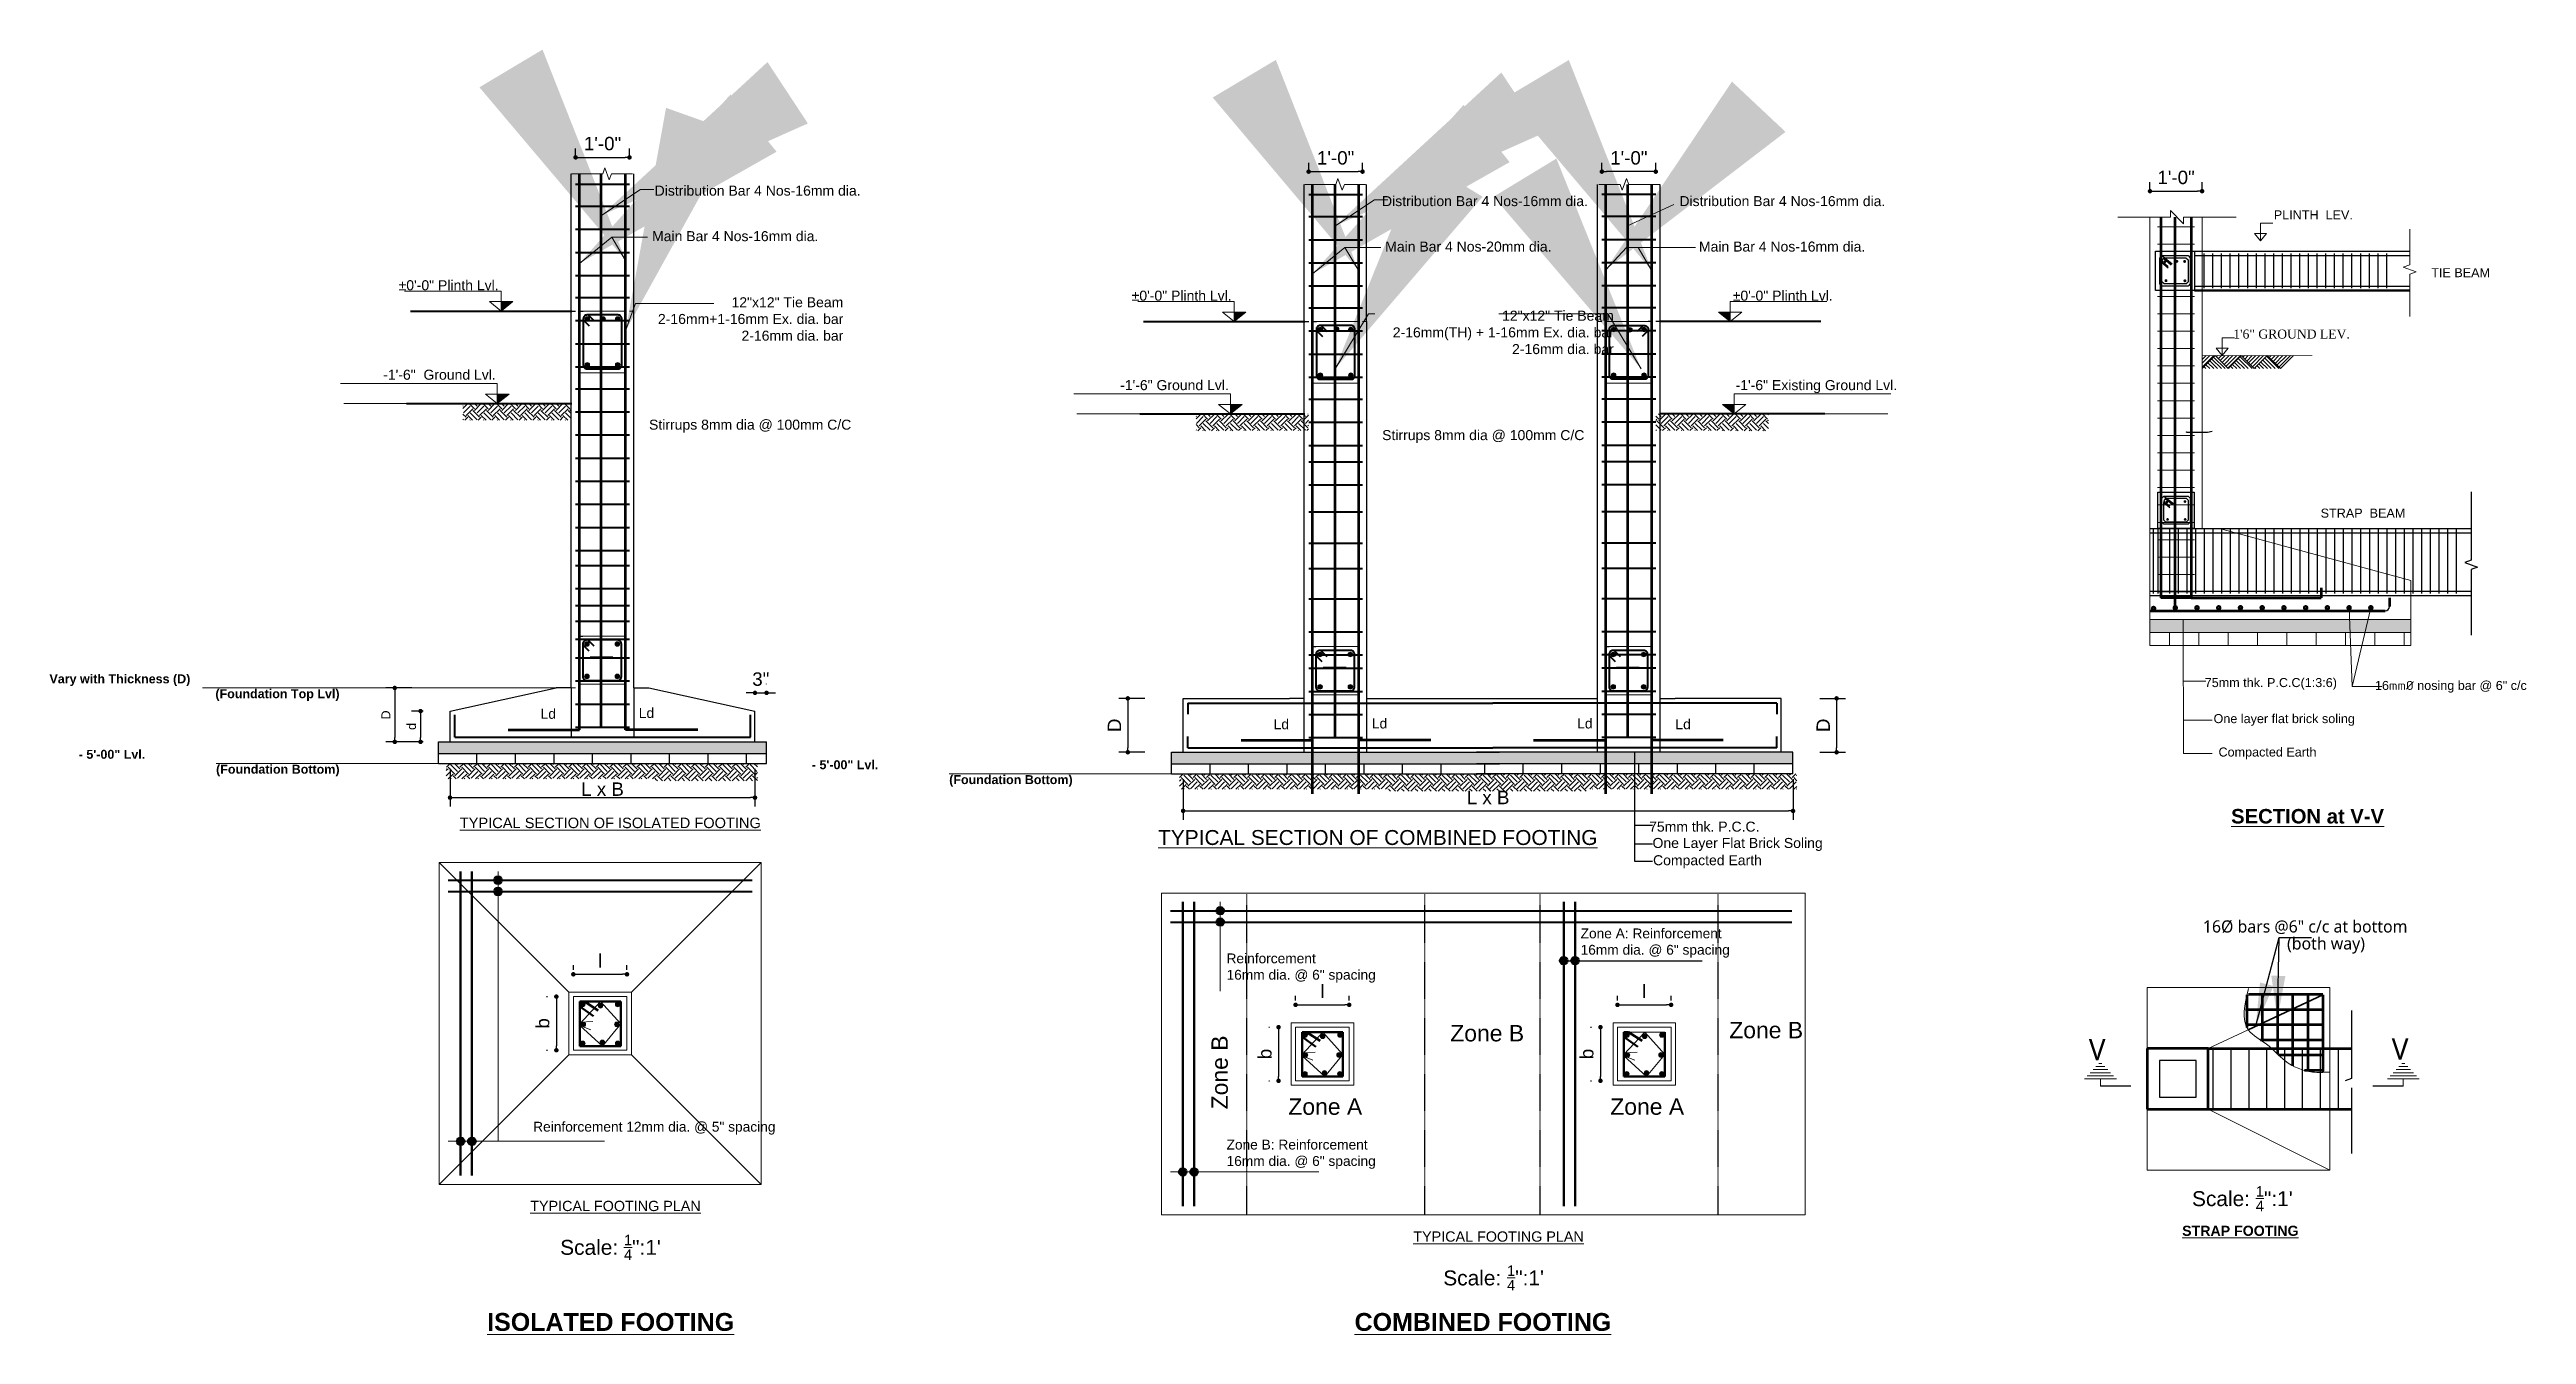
# Model space of a CAD drawing. Header units: inches. Extents: x 115570 to 265311, y 61168 to 314550.
# Drawn here: x 194052 to 194606, y 85361 to 85649 of the extents above; entities that cross this region are included whole.
import ezdxf

# ---------------------------------------------------------------- set-up
doc = ezdxf.new("R2010")
doc.units = ezdxf.units.IN
doc.header["$MEASUREMENT"] = 0
doc.linetypes.add('ACAD_ISO08W100', pattern=[36, 24, -3, 6, -3])
doc.linetypes.add('HIDDEN', pattern=[0.375, 0.25, -0.125])
doc.layers.get('0').update_dxf_attribs({"lineweight": 25})
for name, color, linetype, lineweight in [('0 Hidden Line-0.09', 34, 'HIDDEN', 9), ('4MM STEEL', 1, 'Continuous', 50), ('beam1', 7, 'Continuous', 20), ('DIM', 142, 'Continuous', 9), ('Dim 0.15', 114, 'Continuous', 15), ('Dimension', 7, 'Continuous', 9), ('E-ELEVATIONS', 134, 'Continuous', 25), ('Foundation', 144, 'Continuous', 20), ('HA', 7, 'Continuous', 15), ('ha1', 8, 'Continuous', 13), ('hatch', 9, 'Continuous', 9), ('Hatch- 0.09', 142, 'Continuous', 9), ('Hatch-0.09', 142, 'Continuous', 9), ('Reinforcement-0.53', 7, 'Continuous', 53), ('REN-1', 50, 'Continuous', 25), ('rod', 7, 'Continuous', 40), ('rod  0.4', 7, 'Continuous', 40), ('slab', 7, 'Continuous', 20), ('Slab 0.2', 7, 'Continuous', 20), ('Stirrups', 253, 'Continuous', 9), ('Text', 31, 'Continuous', 5), ('Text-0.2', 7, 'Continuous', 20), ('text1', 7, 'Continuous', 18), ('Trench', 6, 'Continuous', 20), ('Wall', 10, 'Continuous', 30)]:
    doc.layers.add(name, color=color, linetype=linetype, lineweight=lineweight)
doc.layers.add('0 Stirrups', color=7, linetype='Continuous')
doc.layers.add('COL', color=1, linetype='Continuous')
doc.layers.add('CL', color=4, linetype='ACAD_ISO08W100', transparency=0.5)
doc.styles.add('Annotative', font='arial.ttf')
doc.styles.add('arial', font='arial.ttf')
doc.styles.add('arial.', font='arial.ttf')
doc.styles.add('S1', font='trebuc.ttf', dxfattribs={"height": 6})
doc.styles.get("Standard").update_dxf_attribs({"font": 'arial.ttf'})
doc.styles.add('Tahoma', font='tahoma.ttf')
doc.styles.add('text', font='l_10646.ttf', dxfattribs={"height": 8.5})
doc.dimstyles.new('ARROW-1', dxfattribs={"dimscale": 96, "dimtxt": 9, "dimasz": 0.1, "dimexe": 0, "dimexo": 0, "dimgap": 0.03125, "dimtad": 1, "dimdec": 0, "dimzin": 3, "dimdsep": 46, "dimlunit": 4, "dimtxsty": 'Tahoma', "dimcen": 0.09375, "dimclrt": 7, "dimadec": 0, "dimazin": 0, "dimtfac": 1, "dimtdec": 0, "dimtmove": 0, "dimatfit": 3, "dimfxl": 1, "dimfrac": 2, "dimtolj": 1, "dimtzin": 0, "dimarcsym": 0})
doc.dimstyles.new('d25', dxfattribs={"dimtxt": 50, "dimasz": 50, "dimexe": 50, "dimexo": 0, "dimgap": 10, "dimtad": 1, "dimdec": 0, "dimtxsty": 'arial', "dimblk": 'OBLIQUE', "dimcen": 2.5, "dimdle": 50, "dimclrd": 256, "dimadec": 0, "dimazin": 0, "dimtfac": 1, "dimtdec": 0, "dimtix": 1, "dimtmove": 1, "dimatfit": 3, "dimfxl": 1, "dimtvp": 1, "dimlwd": -1, "dimarcsym": 0})
doc.dimstyles.new('Foundation', dxfattribs={"dimtxt": 3, "dimasz": 1, "dimexe": 2, "dimexo": 6, "dimgap": 0, "dimtad": 0, "dimtoh": 1, "dimdec": 0, "dimdsep": 46, "dimlunit": 3, "dimtxsty": 'Annotative', "dimblk": 'DOT', "dimblk1": 'DOT', "dimblk2": 'DOT', "dimcen": 2.5, "dimdle": 150, "dimclrt": 256, "dimadec": 0, "dimazin": 0, "dimtfac": 1, "dimtdec": 0, "dimtix": 1, "dimtmove": 1, "dimatfit": 3, "dimldrblk": 'DM', "dimfxl": 1, "dimtvp": 1, "dimarcsym": 0})
doc.dimstyles.new("S-4'", dxfattribs={"dimscale": 96, "dimtxt": 9, "dimasz": 0.005, "dimexe": 0.09375, "dimexo": 0.09375, "dimgap": 0.0625, "dimtad": 1, "dimdec": 0, "dimlfac": 0.5, "dimzin": 3, "dimdsep": 46, "dimlunit": 3, "dimtxsty": 'Tahoma', "dimblk": 'S', "dimcen": 0.09375, "dimdle": 0.09375, "dimse1": 1, "dimse2": 1, "dimadec": 0, "dimazin": 1, "dimtfac": 1, "dimtdec": 0, "dimtix": 1, "dimtmove": 0, "dimatfit": 3, "dimldrblk": 'DOTSMALL', "dimfxl": 1, "dimtolj": 1, "dimtzin": 1, "dimarcsym": 0})
pattern_1 = [(50, (194302.9076, 85489.0445), (1.976701, -0.172939), [0.206693, -2.273622]), (355, (194302.9076, 85489.0445), (-0.382386, 2.07297), [0.165354, -1.818898]), (100.4514, (194303.0723, 85489.03), (1.594317, 1.90003), [0.175662, -1.93228]), (46.1842, (194302.9076, 85489.5957), (2.941216, -0.456155), [0.31004, -3.41043]), (96.6356, (194303.1527, 85489.5576), (2.57584, 2.684577), [0.26349, -2.89842]), (351.1842, (194302.9076, 85489.5957), (2.57584, 2.68458), [0.24803, -2.728346]), (21, (194303.1831, 85489.4579), (1.64502, -1.10958), [0.206693, -2.273622]), (326, (194303.1831, 85489.4579), (0.670554, 1.998445), [0.165354, -1.818898]), (71.4514, (194303.3202, 85489.3654), (2.315574, 0.888864), [0.175662, -1.93228]), (37.5, (194302.90755, 85489.0445), (0.0335114, 0.917424), [0, -1.79685, 0, -1.846457, 0, -1.825787]), (7.5, (194302.90755, 85489.0445), (0.724995, 1.0869614), [0, -1.052756, 0, -1.755512, 0, -0.695866]), (327.5, (194302.293, 85489.0445), (1.4711642, -0.062159), [0, -0.688976, 0, -2.149606, 0, -2.852362]), (317.5, (194302.0174, 85489.0445), (1.607206, 0.27588), [0, -0.895669, 0, -1.427559, 0, -2.02559])]
pattern_2 = [(45, (194304.6606, 85482.9117), (2e-16, 3.044874), [2.15305, -2.15305]), (45, (194304.0897, 85483.4826), (2e-16, 3.044874), [2.15305, -2.15305]), (45, (194303.5188, 85484.0536), (2e-16, 3.044874), [2.15305, -2.15305]), (135, (194303.5188, 85484.4342), (-3.044874, 2e-16), [2.15305, -2.15305]), (135, (194304.0897, 85485.005), (-3.044874, 2e-16), [2.15305, -2.15305]), (135, (194304.6606, 85485.576), (-3.044874, 2e-16), [2.15305, -2.15305])]

msp = doc.modelspace()

# ---------------------------------------------------------------- texts
for s, p in [('Zone B', (194365.24, 85426.97)), ('Zone B', (194427.64, 85427.66)), ('Zone A', (194329.03, 85410.55)), ('Zone A', (194401.03, 85410.55))]:
    msp.add_text(s, height=3.668).set_placement(p)
msp.add_text('Zone B', height=3.668, rotation=90).set_placement((194315.48, 85411.77))
at = {"layer": 'Text', "ltscale": 0.75, "style": 'S1'}
for s, height, p in [('16%%C bars @6" c/c at bottom', 2.7216, (194533.58, 85451.32)), ('(both way)', 2.722, (194552.4, 85447.52))]:
    msp.add_text(s, height=height, dxfattribs=at).set_placement(p)
at = {"layer": 'Text', "ltscale": 0.5, "style": 'text'}
for p in [(194508.08, 85422.74), (194575.83, 85422.86)]:
    msp.add_text('V', height=4.76, dxfattribs=at).set_placement(p)
at = {"layer": 'Text-0.2', "ltscale": 5, "transparency": 33554687, "style": 'arial.'}
msp.add_text('PLINTH  LEV.', height=2.0153, dxfattribs=at).set_placement((194549.45, 85610.83))
for s, insert, char_height, width, attachment_point in [('Distribution Bar 4 Nos-16mm dia.', (194233.35, 85618.37), 2.2392, 48.0174, 3), ('Distribution Bar 4 Nos-16mm dia.', (194396.04, 85616.03), 2.2392, 48.0174, 3), ('Distribution Bar 4 Nos-16mm dia.', (194462.56, 85616.03), 2.2392, 48.0174, 3), ('Main Bar 4 Nos-16mm dia.', (194223.91, 85608.19), 2.2392, 37.6761, 3), ('Main Bar 4 Nos-20mm dia.', (194387.88, 85605.86), 2.2392, 39.6667, 3), ('Main Bar 4 Nos-16mm dia.', (194458.06, 85605.86), 2.2392, 37.6761, 3), ('%%P0\'-0" Plinth Lvl.', (194152.39, 85597.21), 2.2392, 15553.6887, 3), ('%%P0\'-0" Plinth Lvl.', (194316.35, 85594.88), 2.2392, 15553.6887, 3), ('%%P0\'-0" Plinth Lvl.', (194428.42, 85594.88), 2.2392, 15553.6887, 1), ('\\A1;TIE BEAM', (194597.8, 85599.91), 2.0153, 33.9085, 3), ('12"x12" Tie Beam\\P2-16mm+1-16mm Ex. dia. bar\\P2-16mm dia. bar', (194229.48, 85593.4), 2.2392, 51.8099, 3), ('12"x12" Tie Beam\\P2-16mm(TH) + 1-16mm Ex. dia. bar\\P2-16mm dia. bar', (194401.83, 85590.4), 2.2392, 52.6954, 3), ('{\\fTimes New Roman|b0|i0|c0|p18;1\'6" GROUND LEV.}', (194566.44, 85586.18), 2.0153, 33.9085, 3), ('-1\'-6"  Ground Lvl.', (194151.75, 85577.2), 2.2392, 15553.6887, 3), ('-1\'-6" Ground Lvl.', (194315.71, 85574.87), 2.2392, 15553.6887, 3), ('-1\'-6" Existing Ground Lvl.', (194429.06, 85574.87), 2.2392, 15553.6887, 1), ('\\A1;STRAP  BEAM', (194578.85, 85546.13), 2.0153, 33.9085, 3), ('75mm thk. P.C.C(1:3:6)', (194563.56, 85508.23), 2.0153, 33.9085, 3), ('16{\\fISOCPEUR|b0|i0|c0|p34;mm%%C} nosing bar @ 6" c/c', (194606.03, 85507.59), 2.0153, 33.9085, 3), ('\\A1;Ld', (194165.23, 85501.36), 2.239, 15553.6887, 3), ('\\A1;Ld', (194187.2, 85501.54), 2.239, 15553.6887, 3), ('\\A1;Ld', (194329.19, 85499.03), 2.239, 15553.6887, 3), ('\\A1;Ld', (194351.16, 85499.2), 2.239, 15553.6887, 3), ('\\A1;Ld', (194393.61, 85499.2), 2.239, 15553.6887, 1), ('\\A1;Ld', (194415.58, 85499.03), 2.239, 15553.6887, 1), ('One layer flat brick soling', (194567.57, 85500.17), 2.0153, 33.9085, 3), ('Compacted Earth', (194558.98, 85492.7), 2.0153, 33.9085, 3), ('75mm thk. P.C.C.', (194434.4, 85476.12), 2.2392, 15553.6887, 3), ('One Layer Flat Brick Soling', (194448.55, 85472.47), 2.2392, 15553.6887, 3), ('Compacted Earth', (194434.94, 85468.61), 2.2392, 15553.6887, 3), ('Zone A: Reinforcement \\P16mm dia. @ 6" spacing', (194394.39, 85452.22), 2.1972, 80.9627, 1), ('Reinforcement \\P16mm dia. @ 6" spacing', (194315.2, 85446.63), 2.1972, 80.9627, 1), ('Reinforcement 12mm dia. @ 5" spacing', (194160.12, 85408.98), 2.1972, 80.9627, 1), ('Zone B: Reinforcement \\P16mm dia. @ 6" spacing', (194315.2, 85404.98), 2.1972, 80.9627, 1)]:
    msp.add_mtext(s, dxfattribs=dict(at, insert=insert, char_height=char_height, width=width, attachment_point=attachment_point))
at = {"layer": 'Text-0.2', "ltscale": 5, "transparency": 33554687, "char_height": 2.2392, "attachment_point": 3, "style": 'arial.'}
for insert in [(194231.27, 85566.03), (194395.24, 85563.69)]:
    msp.add_mtext('Stirrups 8mm dia @ 100mm C/C', dxfattribs=dict(at, insert=insert))
at = {"layer": 'Text-0.2', "ltscale": 80, "transparency": 33554687, "char_height": 2, "width": 65.6921, "attachment_point": 6, "style": 'arial'}
for s, insert in [('{\\fArial|b1|i0|c0|p34;Vary with Thickness (D)                                                  (Foundation Top Lvl)} ', (194116.81, 85506.09)), ('{\\fArial|b1|i0|c0|p34;- 5\'-00" Lvl.                                                         (Foundation Bottom)} ', (194116.81, 85489.21)), ('{\\fArial|b1|i0|c0|p34;- 5\'-00" Lvl.                                                         (Foundation Bottom)} ', (194280.78, 85486.88))]:
    msp.add_mtext(s, dxfattribs=dict(at, insert=insert))
at = {"layer": 'text1', "transparency": 33554687, "attachment_point": 2, "style": 'arial'}
for s, insert, char_height, width in [('{\\fArial|b1|i0|c0|p34;\\LSECTION at V-V}', (194557, 85478.95), 3.24, 108.1938), ('{\\LTYPICAL SECTION OF ISOLATED FOOTING}', (194177.37, 85477.01), 2.3391, 136.1231), ('{\\LTYPICAL SECTION OF COMBINED FOOTING}', (194349.03, 85474.24), 3.3415, 194.4615), ('{\\LTYPICAL FOOTING PLAN}', (194178.52, 85391.31), 2.2952, 133.5726), ('\\A1;Scale: {\\H0.7x;\\S1/4;\\H1.42857x;":1\'}', (194542.41, 85394.6), 3.3415, 194.4615), ('{\\LTYPICAL FOOTING PLAN}', (194376.04, 85384.47), 2.2952, 133.5726), ('{\\fArial|b1|i0|c0|p34;\\LSTRAP FOOTING }', (194541.96, 85385.74), 2.268, 75.7357), ('\\A1;Scale: {\\H0.7x;\\S1/4;\\H1.42857x;":1\'}', (194177.42, 85383.71), 3.3415, 194.4615), ('\\A1;Scale: {\\H0.7x;\\S1/4;\\H1.42857x;":1\'}', (194374.94, 85376.87), 3.3415, 194.4615), ('{\\fArial|b1|i0|c0|p34;\\L ISOLATED FOOTING }', (194176.68, 85366.22), 4, 133.5726), ('{\\fArial|b1|i0|c0|p34;\\LCOMBINED FOOTING }', (194372.55, 85366.22), 4, 133.5726)]:
    msp.add_mtext(s, dxfattribs=dict(at, insert=insert, char_height=char_height, width=width))

# ---------------------------------------------------------------- blocks, each defined once
blk = doc.blocks.new('_Oblique')
at = {"color": 0, "linetype": 'ByBlock', "lineweight": -2}
blk.add_line((-0.5, -0.5), (0.5, 0.5), dxfattribs=at)
blk = doc.blocks.new('_Dot')
at = {"color": 0, "linetype": 'ByBlock', "lineweight": -2}
blk.add_line((-0.5, 0), (-1, 0), dxfattribs=at)
at = {"color": 0, "linetype": 'ByBlock', "const_width": 0.5}
blk.add_lwpolyline([(-0.25, 0, 1), (0.25, 0, 1)], format="xyb", close=True, dxfattribs=at)
blk = doc.blocks.new('*D914')
at = {"layer": 'Defpoints', "color": 0, "ltscale": 10, "transparency": 16777216}
for p in [(194305.49, 85491.63), (194441.91, 85491.63), (194441.91, 85478.52)]:
    blk.add_point(p, dxfattribs=at)
at = {"layer": 'Dimension', "color": 0, "lineweight": -2, "ltscale": 10, "transparency": 16777216}
for p, q in [((194305.49, 85485.63), (194305.49, 85476.52)), ((194441.91, 85485.63), (194441.91, 85476.52)), ((194306.49, 85478.52), (194440.91, 85478.52))]:
    blk.add_line(p, q, dxfattribs=at)
at = {"layer": 'Dimension', "color": 0, "lineweight": -2, "ltscale": 10, "transparency": 16777216, "rotation": 180}
blk.add_blockref('_Dot', (194305.49, 85478.52), dxfattribs=at)
at = {"layer": 'Dimension', "color": 0, "lineweight": -2, "ltscale": 10, "transparency": 16777216}
blk.add_blockref('_Dot', (194441.91, 85478.52), dxfattribs=at)
at = {"layer": 'Dimension', "ltscale": 10, "transparency": 16777216, "insert": (194373.7, 85481.52), "char_height": 3, "attachment_point": 5, "style": 'Annotative'}
blk.add_mtext('L x B', dxfattribs=at)
blk = doc.blocks.new('DM')
at = {"ltscale": 400}
blk.add_solid([(-1, 0.25), (0, 0), (-1, -0.25)], dxfattribs=at)
at = {"layer": 'DIM', "ltscale": 400}
for p, q in [((-1, 0.25), (-1, -0.25)), ((0, 0), (-1, 0.25)), ((-1, -0.25), (0, 0)), ((-1, 0), (0, 0))]:
    blk.add_line(p, q, dxfattribs=at)
blk = doc.blocks.new('*D915')
at = {"layer": 'Defpoints', "color": 0, "ltscale": 10, "transparency": 16777216}
for p in [(194302.91, 85503.69), (194293.12, 85491.63), (194302.91, 85491.63)]:
    blk.add_point(p, dxfattribs=at)
at = {"layer": 'Dimension', "color": 0, "lineweight": -2, "ltscale": 10, "transparency": 16777216}
for p, q in [((194296.91, 85503.69), (194291.12, 85503.69)), ((194293.12, 85502.69), (194293.12, 85492.63)), ((194296.91, 85491.63), (194291.12, 85491.63))]:
    blk.add_line(p, q, dxfattribs=at)
for p, rotation in [((194293.12, 85503.69), 90), ((194293.12, 85491.63), 270)]:
    blk.add_blockref('_Dot', p, dxfattribs=dict(at, rotation=rotation))
at = {"layer": 'Dimension', "ltscale": 10, "transparency": 16777216, "insert": (194290.12, 85497.66), "char_height": 3, "attachment_point": 5, "rotation": 90, "style": 'Annotative'}
blk.add_mtext('D', dxfattribs=at)
blk = doc.blocks.new('*D898')
at = {"layer": 'Defpoints', "color": 0, "ltscale": 10, "transparency": 16777216}
for p in [(194345.62, 85621.5), (194333.57, 85615.29), (194345.62, 85615.29)]:
    blk.add_point(p, dxfattribs=at)
at = {"layer": 'Dimension', "color": 0, "lineweight": -2, "ltscale": 10, "transparency": 16777216}
for p, q in [((194333.57, 85621.29), (194333.57, 85623.5)), ((194345.62, 85621.29), (194345.62, 85623.5)), ((194334.57, 85621.5), (194344.62, 85621.5))]:
    blk.add_line(p, q, dxfattribs=at)
at = {"layer": 'Dimension', "color": 0, "lineweight": -2, "ltscale": 10, "transparency": 16777216, "rotation": 180}
blk.add_blockref('_Dot', (194333.57, 85621.5), dxfattribs=at)
at = {"layer": 'Dimension', "color": 0, "lineweight": -2, "ltscale": 10, "transparency": 16777216}
blk.add_blockref('_Dot', (194345.62, 85621.5), dxfattribs=at)
at = {"layer": 'Dimension', "ltscale": 10, "transparency": 16777216, "insert": (194339.6, 85624.56), "char_height": 3, "attachment_point": 5, "style": 'Annotative'}
blk.add_mtext('1\'-0"', dxfattribs=at)
blk = doc.blocks.new('*D916')
at = {"layer": 'Defpoints', "color": 0, "ltscale": 10, "transparency": 16777216}
for p in [(194441.87, 85503.69), (194441.87, 85491.63), (194451.65, 85491.63)]:
    blk.add_point(p, dxfattribs=at)
at = {"layer": 'Dimension', "color": 0, "lineweight": -2, "ltscale": 10, "transparency": 16777216}
for p, q in [((194447.87, 85503.69), (194453.65, 85503.69)), ((194451.65, 85502.69), (194451.65, 85492.63)), ((194447.87, 85491.63), (194453.65, 85491.63))]:
    blk.add_line(p, q, dxfattribs=at)
for p, rotation in [((194451.65, 85503.69), 90), ((194451.65, 85491.63), 270)]:
    blk.add_blockref('_Dot', p, dxfattribs=dict(at, rotation=rotation))
at = {"layer": 'Dimension', "ltscale": 10, "transparency": 16777216, "insert": (194448.65, 85497.66), "char_height": 3, "attachment_point": 5, "rotation": 90, "style": 'Annotative'}
blk.add_mtext('D', dxfattribs=at)
blk = doc.blocks.new('*D899')
at = {"layer": 'Defpoints', "color": 0, "ltscale": 10, "transparency": 16777216}
for p in [(194399.15, 85621.5), (194399.15, 85615.29), (194411.21, 85615.29)]:
    blk.add_point(p, dxfattribs=at)
at = {"layer": 'Dimension', "color": 0, "lineweight": -2, "ltscale": 10, "transparency": 16777216}
for p, q in [((194399.15, 85621.29), (194399.15, 85623.5)), ((194411.21, 85621.29), (194411.21, 85623.5)), ((194410.21, 85621.5), (194400.15, 85621.5))]:
    blk.add_line(p, q, dxfattribs=at)
at = {"layer": 'Dimension', "color": 0, "lineweight": -2, "ltscale": 10, "transparency": 16777216, "rotation": 180}
blk.add_blockref('_Dot', (194399.15, 85621.5), dxfattribs=at)
at = {"layer": 'Dimension', "color": 0, "lineweight": -2, "ltscale": 10, "transparency": 16777216}
blk.add_blockref('_Dot', (194411.21, 85621.5), dxfattribs=at)
at = {"layer": 'Dimension', "ltscale": 10, "transparency": 16777216, "insert": (194405.18, 85624.56), "char_height": 3, "attachment_point": 5, "style": 'Annotative'}
blk.add_mtext('1\'-0"', dxfattribs=at)
blk = doc.blocks.new('*D902')
at = {"layer": 'Defpoints', "color": 0, "ltscale": 10, "transparency": 16777216}
for p in [(194342.64, 85435.14), (194330.64, 85430.15), (194342.64, 85430.15)]:
    blk.add_point(p, dxfattribs=at)
at = {"layer": 'Dimension', "color": 0, "lineweight": -2, "ltscale": 10, "transparency": 16777216}
for p, q in [((194330.64, 85436.15), (194330.64, 85437.14)), ((194331.64, 85435.14), (194341.64, 85435.14)), ((194342.64, 85436.15), (194342.64, 85437.14))]:
    blk.add_line(p, q, dxfattribs=at)
at = {"layer": 'Dimension', "color": 0, "lineweight": -2, "ltscale": 10, "transparency": 16777216, "rotation": 180}
blk.add_blockref('_Dot', (194330.64, 85435.14), dxfattribs=at)
at = {"layer": 'Dimension', "color": 0, "lineweight": -2, "ltscale": 10, "transparency": 16777216}
blk.add_blockref('_Dot', (194342.64, 85435.14), dxfattribs=at)
at = {"layer": 'Dimension', "ltscale": 10, "transparency": 16777216, "insert": (194336.64, 85438.14), "char_height": 3, "attachment_point": 5, "style": 'Annotative'}
blk.add_mtext('l', dxfattribs=at)
blk = doc.blocks.new('*D903')
at = {"layer": 'Defpoints', "color": 0, "ltscale": 10, "transparency": 16777216}
for p in [(194330.64, 85430.15), (194326.84, 85418.15), (194330.64, 85418.15)]:
    blk.add_point(p, dxfattribs=at)
at = {"layer": 'Dimension', "color": 0, "lineweight": -2, "ltscale": 10, "transparency": 16777216}
for p, q in [((194324.64, 85430.15), (194324.84, 85430.15)), ((194326.84, 85429.15), (194326.84, 85419.15)), ((194324.64, 85418.15), (194324.84, 85418.15))]:
    blk.add_line(p, q, dxfattribs=at)
for p, rotation in [((194326.84, 85430.15), 90), ((194326.84, 85418.15), 270)]:
    blk.add_blockref('_Dot', p, dxfattribs=dict(at, rotation=rotation))
at = {"layer": 'Dimension', "ltscale": 10, "transparency": 16777216, "insert": (194323.79, 85424.15), "char_height": 3, "attachment_point": 5, "rotation": 90, "style": 'Annotative'}
blk.add_mtext('b', dxfattribs=at)
blk = doc.blocks.new('*D904')
at = {"layer": 'Defpoints', "color": 0, "ltscale": 10, "transparency": 16777216}
for p in [(194414.64, 85435.14), (194402.64, 85430.15), (194414.64, 85430.15)]:
    blk.add_point(p, dxfattribs=at)
at = {"layer": 'Dimension', "color": 0, "lineweight": -2, "ltscale": 10, "transparency": 16777216}
for p, q in [((194402.64, 85436.15), (194402.64, 85437.14)), ((194403.64, 85435.14), (194413.64, 85435.14)), ((194414.64, 85436.15), (194414.64, 85437.14))]:
    blk.add_line(p, q, dxfattribs=at)
at = {"layer": 'Dimension', "color": 0, "lineweight": -2, "ltscale": 10, "transparency": 16777216, "rotation": 180}
blk.add_blockref('_Dot', (194402.64, 85435.14), dxfattribs=at)
at = {"layer": 'Dimension', "color": 0, "lineweight": -2, "ltscale": 10, "transparency": 16777216}
blk.add_blockref('_Dot', (194414.64, 85435.14), dxfattribs=at)
at = {"layer": 'Dimension', "ltscale": 10, "transparency": 16777216, "insert": (194408.64, 85438.14), "char_height": 3, "attachment_point": 5, "style": 'Annotative'}
blk.add_mtext('l', dxfattribs=at)
blk = doc.blocks.new('*D905')
at = {"layer": 'Defpoints', "color": 0, "ltscale": 10, "transparency": 16777216}
for p in [(194402.64, 85430.15), (194398.84, 85418.15), (194402.64, 85418.15)]:
    blk.add_point(p, dxfattribs=at)
at = {"layer": 'Dimension', "color": 0, "lineweight": -2, "ltscale": 10, "transparency": 16777216}
for p, q in [((194396.64, 85430.15), (194396.84, 85430.15)), ((194398.84, 85429.15), (194398.84, 85419.15)), ((194396.64, 85418.15), (194396.84, 85418.15))]:
    blk.add_line(p, q, dxfattribs=at)
for p, rotation in [((194398.84, 85430.15), 90), ((194398.84, 85418.15), 270)]:
    blk.add_blockref('_Dot', p, dxfattribs=dict(at, rotation=rotation))
at = {"layer": 'Dimension', "ltscale": 10, "transparency": 16777216, "insert": (194395.79, 85424.15), "char_height": 3, "attachment_point": 5, "rotation": 90, "style": 'Annotative'}
blk.add_mtext('b', dxfattribs=at)
blk = doc.blocks.new('*D906')
at = {"layer": 'Defpoints', "color": 0, "ltscale": 10, "transparency": 16777216}
for p in [(194141.52, 85493.96), (194209.73, 85493.96), (194209.73, 85481.49)]:
    blk.add_point(p, dxfattribs=at)
at = {"layer": 'Dimension', "color": 0, "lineweight": -2, "ltscale": 10, "transparency": 16777216}
for p, q in [((194141.52, 85487.96), (194141.52, 85479.49)), ((194209.73, 85487.96), (194209.73, 85479.49)), ((194142.52, 85481.49), (194208.73, 85481.49))]:
    blk.add_line(p, q, dxfattribs=at)
at = {"layer": 'Dimension', "color": 0, "lineweight": -2, "ltscale": 10, "transparency": 16777216, "rotation": 180}
blk.add_blockref('_Dot', (194141.52, 85481.49), dxfattribs=at)
at = {"layer": 'Dimension', "color": 0, "lineweight": -2, "ltscale": 10, "transparency": 16777216}
blk.add_blockref('_Dot', (194209.73, 85481.49), dxfattribs=at)
at = {"layer": 'Dimension', "ltscale": 10, "transparency": 16777216, "insert": (194175.63, 85483.39), "char_height": 3, "attachment_point": 5, "style": 'Annotative'}
blk.add_mtext('L x B', dxfattribs=at)
blk = doc.blocks.new('*D907')
at = {"layer": 'Defpoints', "color": 0, "ltscale": 10, "transparency": 16777216}
for p in [(194209.73, 85500.85), (194212.32, 85504.92), (194212.32, 85500.85)]:
    blk.add_point(p, dxfattribs=at)
at = {"layer": 'Dimension', "color": 0, "lineweight": -2, "ltscale": 10, "transparency": 16777216}
for p, q in [((194209.73, 85506.85), (194209.73, 85506.92)), ((194212.32, 85506.85), (194212.32, 85506.92)), ((194208.73, 85504.92), (194207.73, 85504.92)), ((194209.73, 85504.92), (194212.32, 85504.92)), ((194213.32, 85504.92), (194214.32, 85504.92))]:
    blk.add_line(p, q, dxfattribs=at)
blk.add_blockref('_Dot', (194209.73, 85504.92), dxfattribs=at)
at = {"layer": 'Dimension', "color": 0, "lineweight": -2, "ltscale": 10, "transparency": 16777216, "rotation": 180}
blk.add_blockref('_Dot', (194212.32, 85504.92), dxfattribs=at)
at = {"layer": 'Dimension', "ltscale": 10, "transparency": 16777216, "insert": (194211.03, 85507.98), "char_height": 3, "attachment_point": 5, "style": 'Annotative'}
blk.add_mtext('3"', dxfattribs=at)
blk = doc.blocks.new('*D908')
at = {"layer": 'Defpoints', "color": 0, "ltscale": 10, "transparency": 16777216}
for p in [(194141.52, 85500.85), (194134.93, 85493.96), (194141.52, 85493.96)]:
    blk.add_point(p, dxfattribs=at)
at = {"layer": 'Dimension', "color": 0, "lineweight": -2, "ltscale": 10, "transparency": 16777216}
for p, q in [((194135.52, 85500.85), (194132.93, 85500.85)), ((194134.93, 85499.85), (194134.93, 85494.96)), ((194135.52, 85493.96), (194132.93, 85493.96))]:
    blk.add_line(p, q, dxfattribs=at)
for p, rotation in [((194134.93, 85500.85), 90), ((194134.93, 85493.96), 270)]:
    blk.add_blockref('_Dot', p, dxfattribs=dict(at, rotation=rotation))
at = {"layer": 'Dimension', "ltscale": 10, "transparency": 16777216, "insert": (194132.9, 85497.41), "char_height": 3, "attachment_point": 5, "rotation": 90, "style": 'Annotative'}
blk.add_mtext('{\\H0.66667x;d}', dxfattribs=at)
blk = doc.blocks.new('*D909')
at = {"layer": 'Defpoints', "color": 0, "ltscale": 10, "transparency": 16777216}
for p in [(194138.94, 85506.02), (194129.16, 85493.96), (194138.94, 85493.96)]:
    blk.add_point(p, dxfattribs=at)
at = {"layer": 'Dimension', "color": 0, "lineweight": -2, "ltscale": 10, "transparency": 16777216}
for p, q in [((194132.94, 85506.02), (194127.16, 85506.02)), ((194129.16, 85505.02), (194129.16, 85494.96)), ((194132.94, 85493.96), (194127.16, 85493.96))]:
    blk.add_line(p, q, dxfattribs=at)
for p, rotation in [((194129.16, 85506.02), 90), ((194129.16, 85493.96), 270)]:
    blk.add_blockref('_Dot', p, dxfattribs=dict(at, rotation=rotation))
at = {"layer": 'Dimension', "ltscale": 10, "transparency": 16777216, "insert": (194127.16, 85499.99), "char_height": 3, "attachment_point": 5, "rotation": 90, "style": 'Annotative'}
blk.add_mtext('{\\H0.66667x;D}', dxfattribs=at)
blk = doc.blocks.new('*D894')
at = {"layer": 'Defpoints', "color": 0, "ltscale": 10, "transparency": 16777216}
for p in [(194181.66, 85624.69), (194169.6, 85618.49), (194181.66, 85618.49)]:
    blk.add_point(p, dxfattribs=at)
at = {"layer": 'Dimension', "color": 0, "lineweight": -2, "ltscale": 10, "transparency": 16777216}
for p, q in [((194169.6, 85624.49), (194169.6, 85626.69)), ((194170.6, 85624.69), (194180.66, 85624.69)), ((194181.66, 85624.49), (194181.66, 85626.69))]:
    blk.add_line(p, q, dxfattribs=at)
at = {"layer": 'Dimension', "color": 0, "lineweight": -2, "ltscale": 10, "transparency": 16777216, "rotation": 180}
blk.add_blockref('_Dot', (194169.6, 85624.69), dxfattribs=at)
at = {"layer": 'Dimension', "color": 0, "lineweight": -2, "ltscale": 10, "transparency": 16777216}
blk.add_blockref('_Dot', (194181.66, 85624.69), dxfattribs=at)
at = {"layer": 'Dimension', "ltscale": 10, "transparency": 16777216, "insert": (194175.63, 85627.76), "char_height": 3, "attachment_point": 5, "style": 'Annotative'}
blk.add_mtext('1\'-0"', dxfattribs=at)
blk = doc.blocks.new('*D900')
at = {"layer": 'Defpoints', "color": 0, "ltscale": 10, "transparency": 16777216}
for p in [(194181.1, 85441.98), (194169.1, 85436.99), (194181.1, 85436.99)]:
    blk.add_point(p, dxfattribs=at)
at = {"layer": 'Dimension', "color": 0, "lineweight": -2, "ltscale": 10, "transparency": 16777216}
for p, q in [((194169.1, 85442.99), (194169.1, 85443.98)), ((194170.1, 85441.98), (194180.1, 85441.98)), ((194181.1, 85442.99), (194181.1, 85443.98))]:
    blk.add_line(p, q, dxfattribs=at)
at = {"layer": 'Dimension', "color": 0, "lineweight": -2, "ltscale": 10, "transparency": 16777216, "rotation": 180}
blk.add_blockref('_Dot', (194169.1, 85441.98), dxfattribs=at)
at = {"layer": 'Dimension', "color": 0, "lineweight": -2, "ltscale": 10, "transparency": 16777216}
blk.add_blockref('_Dot', (194181.1, 85441.98), dxfattribs=at)
at = {"layer": 'Dimension', "ltscale": 10, "transparency": 16777216, "insert": (194175.1, 85444.98), "char_height": 3, "attachment_point": 5, "style": 'Annotative'}
blk.add_mtext('l', dxfattribs=at)
blk = doc.blocks.new('*D901')
at = {"layer": 'Defpoints', "color": 0, "ltscale": 10, "transparency": 16777216}
for p in [(194169.1, 85436.99), (194165.3, 85424.99), (194169.1, 85424.99)]:
    blk.add_point(p, dxfattribs=at)
at = {"layer": 'Dimension', "color": 0, "lineweight": -2, "ltscale": 10, "transparency": 16777216}
for p, q in [((194163.1, 85436.99), (194163.3, 85436.99)), ((194165.3, 85435.99), (194165.3, 85425.99)), ((194163.1, 85424.99), (194163.3, 85424.99))]:
    blk.add_line(p, q, dxfattribs=at)
for p, rotation in [((194165.3, 85436.99), 90), ((194165.3, 85424.99), 270)]:
    blk.add_blockref('_Dot', p, dxfattribs=dict(at, rotation=rotation))
at = {"layer": 'Dimension', "ltscale": 10, "transparency": 16777216, "insert": (194162.25, 85430.99), "char_height": 3, "attachment_point": 5, "rotation": 90, "style": 'Annotative'}
blk.add_mtext('b', dxfattribs=at)
blk = doc.blocks.new('SN')
at = {"layer": 'hatch', "ltscale": 0.5}
for p, q in [((-10.5, 0), (10.5, 0)), ((-8.6, 2), (8.6, 2)), ((-6.7, 4), (6.7, 4)), ((-4.8, 6), (4.8, 6)), ((-2.9, 8), (2.9, 8)), ((-1, 10), (1, 10))]:
    blk.add_line(p, q, dxfattribs=at)
blk = doc.blocks.new('_DotSmall')
at = {"color": 0, "linetype": 'ByBlock', "const_width": 0.5}
blk.add_lwpolyline([(-0.0625, 0, 1), (0.0625, 0, 1)], format="xyb", close=True, dxfattribs=at)
blk = doc.blocks.new('S')
at = {"layer": 'DIM'}
h = blk.add_hatch(color=256, dxfattribs=at)
edge = h.paths.add_edge_path()
edge.add_ellipse((-0.1, 0.1), major_axis=(4.68, -4.68), ratio=0.170738, start_angle=0, end_angle=360, ccw=False)
for p, q in [((0, 27.3), (0, -24.2)), ((-11.3, 0), (14.8, 0))]:
    blk.add_line(p, q, dxfattribs=at)
at = {"layer": 'DIM', "extrusion": (0, 0, -1)}
blk.add_ellipse((-0.1, 0.1), major_axis=(4.68, -4.68), ratio=0.170738, dxfattribs=at)
blk = doc.blocks.new('*D917')
at = {"layer": 'Defpoints', "color": 0, "ltscale": 10, "transparency": 16777216}
for p in [(194533.41, 85617.13), (194521.75, 85611.32), (194533.41, 85611.32)]:
    blk.add_point(p, dxfattribs=at)
at = {"layer": 'Dimension', "color": 0, "lineweight": -2, "ltscale": 10, "transparency": 16777216}
for p, q in [((194521.75, 85617.32), (194521.75, 85619.13)), ((194522.75, 85617.13), (194532.41, 85617.13)), ((194533.41, 85617.32), (194533.41, 85619.13))]:
    blk.add_line(p, q, dxfattribs=at)
at = {"layer": 'Dimension', "color": 0, "lineweight": -2, "ltscale": 10, "transparency": 16777216, "rotation": 180}
blk.add_blockref('_Dot', (194521.75, 85617.13), dxfattribs=at)
at = {"layer": 'Dimension', "color": 0, "lineweight": -2, "ltscale": 10, "transparency": 16777216}
blk.add_blockref('_Dot', (194533.41, 85617.13), dxfattribs=at)
at = {"layer": 'Dimension', "ltscale": 10, "transparency": 16777216, "insert": (194527.58, 85620.19), "char_height": 3, "attachment_point": 5, "style": 'Annotative'}
blk.add_mtext('1\'-0"', dxfattribs=at)

# ---------------------------------------------------------------- dimensions: what is measured, and where the dimension line sits
at = {"layer": 'Dimension', "ltscale": 10, "transparency": 33554687}
for base, p1, p2, text, picture, middle in [((194181.66, 85624.69), (194169.6, 85618.49), (194181.66, 85618.49), '1\'-0"', '*D894', (194175.63, 85627.76)), ((194345.62, 85621.5), (194333.57, 85615.29), (194345.62, 85615.29), '1\'-0"', '*D898', (194339.6, 85624.56)), ((194533.41, 85617.13), (194521.75, 85611.32), (194533.41, 85611.32), '1\'-0"', '*D917', (194527.58, 85620.19)), ((194441.91, 85478.52), (194305.49, 85491.63), (194441.91, 85491.63), 'L x B', '*D914', (194373.7, 85481.52)), ((194181.1, 85441.98), (194169.1, 85436.99), (194181.1, 85436.99), 'l', '*D900', (194175.1, 85444.98)), ((194342.64, 85435.14), (194330.64, 85430.15), (194342.64, 85430.15), 'l', '*D902', (194336.64, 85438.14)), ((194414.64, 85435.14), (194402.64, 85430.15), (194414.64, 85430.15), 'l', '*D904', (194408.64, 85438.14))]:
    dim = msp.add_linear_dim(base=base, p1=p1, p2=p2, text=text, dimstyle='Foundation', dxfattribs=at)
    dim.commit()
    dim.dimension.update_dxf_attribs({"geometry": picture, "text_midpoint": middle})
for base, p1, p2, angle, text, picture, middle in [((194399.15, 85621.5), (194411.21, 85615.29), (194399.15, 85615.29), 180, '1\'-0"', '*D899', (194405.18, 85624.56)), ((194129.16, 85493.96), (194138.94, 85506.02), (194138.94, 85493.96), 90, '{\\H0.66667x;D}', '*D909', (194127.16, 85499.99)), ((194134.93, 85493.96), (194141.52, 85500.85), (194141.52, 85493.96), 90, '{\\H0.66667x;d}', '*D908', (194132.9, 85497.41)), ((194293.12, 85491.63), (194302.91, 85503.69), (194302.91, 85491.63), 90, 'D', '*D915', (194290.12, 85497.66)), ((194451.65, 85491.63), (194441.87, 85503.69), (194441.87, 85491.63), 90, 'D', '*D916', (194448.65, 85497.66)), ((194165.3, 85424.99), (194169.1, 85436.99), (194169.1, 85424.99), 90, 'b', '*D901', (194162.25, 85430.99)), ((194326.84, 85418.15), (194330.64, 85430.15), (194330.64, 85418.15), 90, 'b', '*D903', (194323.79, 85424.15)), ((194398.84, 85418.15), (194402.64, 85430.15), (194402.64, 85418.15), 90, 'b', '*D905', (194395.79, 85424.15))]:
    dim = msp.add_linear_dim(base=base, p1=p1, p2=p2, angle=angle, text=text, dimstyle='Foundation', dxfattribs=at)
    dim.commit()
    dim.dimension.update_dxf_attribs({"geometry": picture, "text_midpoint": middle})
dim = msp.add_linear_dim(base=(194212.32, 85504.92), p1=(194209.73, 85500.85), p2=(194212.32, 85500.85), dimstyle='Foundation', dxfattribs=at)
dim.commit()
dim.dimension.update_dxf_attribs({"geometry": '*D907', "text_midpoint": (194211.03, 85507.98)})
dim = msp.add_linear_dim(base=(194209.73, 85481.49), p1=(194141.52, 85493.96), p2=(194209.73, 85493.96), text='L x B', dimstyle='Foundation', dxfattribs=at)
dim.commit()
dim.dimension.update_dxf_attribs({"geometry": '*D906', "text_midpoint": (194175.63, 85480.39), "dimtype": 160})

# ---------------------------------------------------------------- hatches: boundary and pattern name
at = {"layer": 'Dimension', "ltscale": 20, "transparency": 33554687}
for points in [[(194152.95, 85592.42), (194152.95, 85590.3), (194155.57, 85592.42)], [(194316.91, 85590.08), (194316.91, 85587.97), (194319.54, 85590.08)], [(194427.86, 85590.08), (194427.86, 85587.97), (194425.24, 85590.08)], [(194152.09, 85571.75), (194152.09, 85569.63), (194154.71, 85571.75)], [(194316.05, 85569.41), (194316.05, 85567.3), (194318.68, 85569.41)], [(194428.72, 85569.41), (194428.72, 85567.3), (194426.1, 85569.41)]]:
    msp.add_hatch(color=0, dxfattribs=at).paths.add_polyline_path(points)
at = {"layer": 'Dimension', "ltscale": 10, "transparency": 33554687}
h = msp.add_hatch(color=0, dxfattribs=at)
h.dxf.hatch_style = 1
h.paths.add_polyline_path([(194171.74, 85435.24, 1), (194170.72, 85435.24, 1)])
h = msp.add_hatch(color=0, dxfattribs=at)
h.dxf.hatch_style = 1
h.paths.add_polyline_path([(194175.69, 85434.94, 1), (194174.66, 85434.94, 1)])
h = msp.add_hatch(color=0, dxfattribs=at)
h.dxf.hatch_style = 1
h.paths.add_polyline_path([(194179.54, 85435.24, 1), (194178.52, 85435.24, 1)])
h = msp.add_hatch(color=0, dxfattribs=at)
h.dxf.hatch_style = 1
h.paths.add_polyline_path([(194171.83, 85430.76, 1), (194170.8, 85430.76, 1)])
h = msp.add_hatch(color=0, dxfattribs=at)
h.dxf.hatch_style = 1
h.paths.add_polyline_path([(194179.34, 85430.78, 1), (194178.31, 85430.78, 1)])
h = msp.add_hatch(color=0, dxfattribs=at)
h.dxf.hatch_style = 1
h.paths.add_polyline_path([(194333.28, 85428.4, 1), (194332.26, 85428.4, 1)])
h = msp.add_hatch(color=0, dxfattribs=at)
h.dxf.hatch_style = 1
h.paths.add_polyline_path([(194337.23, 85428.11, 1), (194336.2, 85428.11, 1)])
h = msp.add_hatch(color=0, dxfattribs=at)
h.dxf.hatch_style = 1
h.paths.add_polyline_path([(194341.08, 85428.4, 1), (194340.06, 85428.4, 1)])
h = msp.add_hatch(color=0, dxfattribs=at)
h.dxf.hatch_style = 1
h.paths.add_polyline_path([(194405.28, 85428.4, 1), (194404.26, 85428.4, 1)])
h = msp.add_hatch(color=0, dxfattribs=at)
h.dxf.hatch_style = 1
h.paths.add_polyline_path([(194409.23, 85428.11, 1), (194408.2, 85428.11, 1)])
h = msp.add_hatch(color=0, dxfattribs=at)
h.dxf.hatch_style = 1
h.paths.add_polyline_path([(194413.08, 85428.4, 1), (194412.06, 85428.4, 1)])
h = msp.add_hatch(color=0, dxfattribs=at)
h.dxf.hatch_style = 1
h.paths.add_polyline_path([(194171.71, 85426.54, 1), (194170.69, 85426.54, 1)])
h = msp.add_hatch(color=0, dxfattribs=at)
h.dxf.hatch_style = 1
h.paths.add_polyline_path([(194176.09, 85426.76, 1), (194175.07, 85426.76, 1)])
h = msp.add_hatch(color=0, dxfattribs=at)
h.dxf.hatch_style = 1
h.paths.add_polyline_path([(194179.52, 85426.54, 1), (194178.49, 85426.54, 1)])
h = msp.add_hatch(color=0, dxfattribs=at)
h.dxf.hatch_style = 1
h.paths.add_polyline_path([(194333.37, 85423.92, 1), (194332.34, 85423.92, 1)])
h = msp.add_hatch(color=0, dxfattribs=at)
h.dxf.hatch_style = 1
h.paths.add_polyline_path([(194340.88, 85423.94, 1), (194339.86, 85423.94, 1)])
h = msp.add_hatch(color=0, dxfattribs=at)
h.dxf.hatch_style = 1
h.paths.add_polyline_path([(194405.37, 85423.92, 1), (194404.34, 85423.92, 1)])
h = msp.add_hatch(color=0, dxfattribs=at)
h.dxf.hatch_style = 1
h.paths.add_polyline_path([(194412.88, 85423.94, 1), (194411.86, 85423.94, 1)])
h = msp.add_hatch(color=0, dxfattribs=at)
h.dxf.hatch_style = 1
h.paths.add_polyline_path([(194333.25, 85419.7, 1), (194332.23, 85419.7, 1)])
h = msp.add_hatch(color=0, dxfattribs=at)
h.dxf.hatch_style = 1
h.paths.add_polyline_path([(194337.63, 85419.92, 1), (194336.61, 85419.92, 1)])
h = msp.add_hatch(color=0, dxfattribs=at)
h.dxf.hatch_style = 1
h.paths.add_polyline_path([(194341.06, 85419.7, 1), (194340.03, 85419.7, 1)])
h = msp.add_hatch(color=0, dxfattribs=at)
h.dxf.hatch_style = 1
h.paths.add_polyline_path([(194405.25, 85419.7, 1), (194404.23, 85419.7, 1)])
h = msp.add_hatch(color=0, dxfattribs=at)
h.dxf.hatch_style = 1
h.paths.add_polyline_path([(194409.63, 85419.92, 1), (194408.61, 85419.92, 1)])
h = msp.add_hatch(color=0, dxfattribs=at)
h.dxf.hatch_style = 1
h.paths.add_polyline_path([(194413.06, 85419.7, 1), (194412.03, 85419.7, 1)])
at = {"layer": 'HA', "transparency": 33554687}
h = msp.add_hatch(dxfattribs=at)
h.set_pattern_fill('EARTH', color=256, scale=8.612205, angle=45, style=0)
h.set_pattern_definition([(45, (-20090331.8366, 1602943.4649), (2e-16, 3.0448742009), [2.1530511953, -2.1530511953]), (45, (-20090332.4075, 1602944.0358), (2e-16, 3.0448742009), [2.1530511953, -2.1530511953]), (45, (-20090332.9784, 1602944.6067), (2e-16, 3.0448742009), [2.1530511953, -2.1530511953]), (135, (-20090332.9784, 1602944.9873), (-3.0448742009, 2e-16), [2.1530511953, -2.1530511953]), (135, (-20090332.4075, 1602945.5582), (-3.0448742009, 2e-16), [2.1530511953, -2.1530511953]), (135, (-20090331.8366, 1602946.1291), (-3.0448742009, 2e-16), [2.1530511953, -2.1530511953])])
h.paths.add_polyline_path([(194168.61, 85569.64), (194144.41, 85569.63), (194144.41, 85565.89), (194168.61, 85565.9)])
h = msp.add_hatch(dxfattribs=at)
h.set_pattern_fill('EARTH', color=256, scale=8.612205, angle=45, style=0)
h.set_pattern_definition([(45, (-20090167.8703, 1602941.1316), (2e-16, 3.0448742009), [2.1530511953, -2.1530511953]), (45, (-20090168.4413, 1602941.7025), (2e-16, 3.0448742009), [2.1530511953, -2.1530511953]), (45, (-20090169.0122, 1602942.2734), (2e-16, 3.0448742009), [2.1530511953, -2.1530511953]), (135, (-20090169.0122, 1602942.654), (-3.0448742009, 2e-16), [2.1530511953, -2.1530511953]), (135, (-20090168.4413, 1602943.225), (-3.0448742009, 2e-16), [2.1530511953, -2.1530511953]), (135, (-20090167.8703, 1602943.7958), (-3.0448742009, 2e-16), [2.1530511953, -2.1530511953])])
h.paths.add_polyline_path([(194333.57, 85567.31), (194308.38, 85567.3), (194308.38, 85563.56), (194333.57, 85563.57)])
h = msp.add_hatch(dxfattribs=at)
h.set_pattern_fill('EARTH', color=256, scale=8.612205, angle=45, style=0)
h.set_pattern_definition([(45, (-20090170.4953, 1602941.1316), (2e-16, 3.0448742009), [2.1530511953, -2.1530511953]), (45, (-20090171.0663, 1602941.7025), (2e-16, 3.0448742009), [2.1530511953, -2.1530511953]), (45, (-20090171.6372, 1602942.2734), (2e-16, 3.0448742009), [2.1530511953, -2.1530511953]), (135, (-20090171.6372, 1602942.654), (-3.0448742009, 2e-16), [2.1530511953, -2.1530511953]), (135, (-20090171.0663, 1602943.225), (-3.0448742009, 2e-16), [2.1530511953, -2.1530511953]), (135, (-20090170.4953, 1602943.7958), (-3.0448742009, 2e-16), [2.1530511953, -2.1530511953])])
h.paths.add_polyline_path([(194411.21, 85567.31), (194436.4, 85567.3), (194436.4, 85563.56), (194411.21, 85563.57)])
at = {"layer": 'ha1', "ltscale": 20, "transparency": 33554687}
h = msp.add_hatch(dxfattribs=at)
h.set_pattern_fill('AR-CONC', color=256, scale=0.275591, style=0)
h.set_pattern_definition([(50, (194138.9413, 85491.3778), (1.9767, -0.17294), [0.206693, -2.27362]), (355, (194138.9413, 85491.3778), (-0.382386, 2.07297), [0.165354, -1.8189]), (100.4514, (194139.106, 85491.3634), (1.594317, 1.90003), [0.17566, -1.93228]), (46.1842, (194138.9413, 85491.929), (2.941216, -0.456155), [0.31004, -3.41043]), (96.6356, (194139.1864, 85491.891), (2.57584, 2.68458), [0.26349, -2.89842]), (351.184, (194138.9413, 85491.929), (2.57584, 2.68458), [0.24803, -2.72835]), (21, (194139.2169, 85491.7912), (1.64502, -1.10958), [0.206693, -2.27362]), (326, (194139.217, 85491.7912), (0.670554, 1.998445), [0.165354, -1.8189]), (71.4514, (194139.354, 85491.6987), (2.315574, 0.888864), [0.17566, -1.93228]), (37.5, (194138.9413, 85491.3778), (0.0335114, 0.917424), [0, -1.79685, 0, -1.846457, 0, -1.825787]), (7.5, (194138.9413, 85491.3778), (0.724995, 1.086961), [0, -1.052756, 0, -1.755512, 0, -0.695866]), (327.5, (194138.32676, 85491.3778), (1.471164, -0.062159), [0, -0.688976, 0, -2.149606, 0, -2.852362]), (317.5, (194138.0512, 85491.3778), (1.607206, 0.27588), [0, -0.89567, 0, -1.42756, 0, -2.02559])])
h.paths.add_polyline_path([(194187.5, 85493.96), (194138.94, 85493.96), (194138.94, 85491.38), (194187.5, 85491.38)])
h.paths.add_polyline_path([(194212.32, 85493.96), (194187.5, 85493.96), (194187.5, 85491.38), (194212.32, 85491.38)])
h = msp.add_hatch(dxfattribs=at)
h.set_pattern_fill('AR-CONC', color=256, scale=0.275591, style=0)
h.set_pattern_definition(pattern_1)
h.paths.add_polyline_path([(194351.47, 85491.63), (194302.91, 85491.63), (194302.91, 85489.04), (194351.47, 85489.04)])
h.paths.add_polyline_path([(194376.28, 85491.63), (194351.47, 85491.63), (194351.47, 85489.04), (194376.28, 85489.04)])
h = msp.add_hatch(dxfattribs=at)
h.set_pattern_fill('AR-CONC', color=256, scale=0.275591, style=0)
h.set_pattern_definition(pattern_1)
h.paths.add_polyline_path([(194395.93, 85491.63), (194441.87, 85491.63), (194441.87, 85489.04), (194395.93, 85489.04)])
h.paths.add_polyline_path([(194371.12, 85491.63), (194395.93, 85491.63), (194395.93, 85489.04), (194371.12, 85489.04)])
h = msp.add_hatch(dxfattribs=at)
h.set_pattern_fill('EARTH', color=256, scale=8.612205, angle=45, style=0)
h.set_pattern_definition([(45, (194140.6944, 85485.245), (2e-16, 3.044874), [2.15305, -2.15305]), (45, (194140.1235, 85485.816), (2e-16, 3.044874), [2.15305, -2.15305]), (45, (194139.5526, 85486.3869), (2e-16, 3.044874), [2.15305, -2.15305]), (135, (194139.5526, 85486.7675), (-3.044874, 2e-16), [2.15305, -2.15305]), (135, (194140.1235, 85487.3384), (-3.044874, 2e-16), [2.15305, -2.15305]), (135, (194140.6944, 85487.9093), (-3.044874, 2e-16), [2.15305, -2.15305])])
h.paths.add_polyline_path([(194210.3, 85489.14), (194187.5, 85489.14), (194187.5, 85485.25), (194210.3, 85485.25)])
h.paths.add_polyline_path([(194140.69, 85485.68), (194187.5, 85485.68), (194187.5, 85489.14), (194140.69, 85489.14)])
h = msp.add_hatch(dxfattribs=at)
h.set_pattern_fill('EARTH', color=256, scale=8.612205, angle=45, style=0)
h.set_pattern_definition(pattern_2)
h.paths.add_polyline_path([(194374.26, 85486.81), (194351.47, 85486.81), (194351.47, 85482.91), (194374.26, 85482.91)])
h.paths.add_polyline_path([(194304.66, 85483.35), (194351.47, 85483.35), (194351.47, 85486.81), (194304.66, 85486.81)])
h = msp.add_hatch(dxfattribs=at)
h.set_pattern_fill('EARTH', color=256, scale=8.612205, angle=45, style=0)
h.set_pattern_definition(pattern_2)
h.paths.add_polyline_path([(194373.14, 85486.81), (194395.93, 85486.81), (194395.93, 85482.91), (194373.14, 85482.91)])
h.paths.add_polyline_path([(194442.74, 85483.35), (194395.93, 85483.35), (194395.93, 85486.81), (194442.74, 85486.81)])
at = {"layer": 'hatch', "lineweight": 15, "ltscale": 50}
h = msp.add_hatch(dxfattribs=at)
h.set_pattern_fill('ANSI31', color=256, scale=4.86, angle=90, style=0)
h.set_pattern_definition([(45, (189473.3714, 84698.2834), (0.42956737, -0.42956737), [])])
h.paths.add_polyline_path([(194553.82, 85580.36), (194550.91, 85577.44), (194547.99, 85580.36)])
h.paths.add_polyline_path([(194547.99, 85580.36), (194545.07, 85577.44), (194542.16, 85580.36)])
h.paths.add_polyline_path([(194542.16, 85580.36), (194539.24, 85577.44), (194536.33, 85580.36)])
h.paths.add_polyline_path([(194536.33, 85580.36), (194533.41, 85577.44), (194533.41, 85580.36)])
h = msp.add_hatch(dxfattribs=at)
h.set_pattern_fill('ANSI31', color=256, scale=4.86, style=0)
h.set_pattern_definition([(135, (189473.3714, 84698.2834), (0.42956737, 0.42956737), [])])
h.paths.add_polyline_path([(194547.99, 85580.36), (194550.91, 85577.44), (194545.07, 85577.44)])
h.paths.add_polyline_path([(194542.16, 85580.36), (194545.07, 85577.44), (194539.24, 85577.44)])
h.paths.add_polyline_path([(194536.33, 85580.36), (194539.24, 85577.44), (194533.41, 85577.44)])
at = {"layer": 'hatch', "ltscale": 50}
h = msp.add_hatch(dxfattribs=at)
h.set_pattern_fill('AR-CONC', color=256, scale=0.243, style=0)
h.set_pattern_definition([(50, (199135.1455, 84668.1437), (1.74294224, -0.1524877), [0.18225, -2.00475]), (355, (199135.1455, 84668.1437), (-0.33716574, 1.8278269), [0.1458, -1.6038]), (100.4514, (199135.2908, 84668.131), (1.4057778, 1.6753381), [0.15488866, -1.7037753]), (46.1842, (199135.1455, 84668.6297), (2.5933957, -0.4022112), [0.273375, -3.007125]), (96.6356, (199135.3616, 84668.5962), (2.2712304, 2.3671064), [0.232333, -2.5556626]), (351.1842, (199135.1455, 84668.6297), (2.2712285, 2.3671082), [0.2187, -2.4057]), (21, (199135.3885, 84668.5082), (1.45048414, -0.9783639), [0.18225, -2.00475]), (326, (199135.3885, 84668.5082), (0.59125626, 1.7621146), [0.1458, -1.6038]), (71.4514, (199135.5094, 84668.4266), (2.041741, 0.7837491), [0.15488866, -1.7037753]), (37.5, (199135.1455, 84668.1437), (0.02954845, 0.808932065), [0, -1.58436, 0, -1.6281, 0, -1.609875]), (7.5, (199135.1455, 84668.1437), (0.63925898, 0.95842046), [0, -0.92826, 0, -1.54791, 0, -0.613575]), (327.5, (199134.6036, 84668.1437), (1.29718852, -0.05480834), [0, -0.6075, 0, -1.8954, 0, -2.51505]), (317.5, (199134.3606, 84668.1437), (1.4171424, 0.2432551), [0, -0.78975, 0, -1.25874, 0, -1.78605])])
h.paths.add_polyline_path([(194580.07, 85518.39), (194580.07, 85521.31), (194521.75, 85521.31), (194521.75, 85518.39)])
at = {"layer": 'Hatch- 0.09', "transparency": 33554687}
for points in [[(194171.71, 85588.54, 1), (194172.75, 85588.54, 1)], [(194178.51, 85588.54, 1), (194179.55, 85588.54, 1)], [(194335.68, 85586.2, 1), (194336.71, 85586.2, 1)], [(194342.48, 85586.2, 1), (194343.51, 85586.2, 1)], [(194402.3, 85586.2, -1), (194401.26, 85586.2, -1)], [(194409.1, 85586.2, -1), (194408.06, 85586.2, -1)], [(194172.75, 85578.29, 1), (194171.71, 85578.29, 1)], [(194179.55, 85578.29, 1), (194178.51, 85578.29, 1)], [(194336.71, 85575.96, 1), (194335.68, 85575.96, 1)], [(194343.51, 85575.96, 1), (194342.48, 85575.96, 1)], [(194401.26, 85575.96, -1), (194402.3, 85575.96, -1)], [(194408.06, 85575.96, -1), (194409.1, 85575.96, -1)], [(194171.63, 85515.85, 1), (194172.66, 85515.85, 1)], [(194178.43, 85515.85, 1), (194179.46, 85515.85, 1)], [(194335.59, 85513.51, 1), (194336.63, 85513.51, 1)], [(194342.39, 85513.51, 1), (194343.43, 85513.51, 1)], [(194401.18, 85513.51, 1), (194402.21, 85513.51, 1)], [(194407.98, 85513.51, 1), (194409.01, 85513.51, 1)], [(194172.66, 85508.6, 1), (194171.63, 85508.6, 1)], [(194179.46, 85508.6, 1), (194178.43, 85508.6, 1)], [(194336.63, 85506.27, 1), (194335.59, 85506.27, 1)], [(194343.43, 85506.27, 1), (194342.39, 85506.27, 1)], [(194402.21, 85506.27, 1), (194401.18, 85506.27, 1)], [(194409.01, 85506.27, 1), (194407.98, 85506.27, 1)]]:
    msp.add_hatch(color=0, dxfattribs=at).paths.add_polyline_path(points)
at = {"layer": 'rod', "ltscale": 20, "transparency": 33554687}
for points in [[(194151.39, 85463.03, -1), (194153.11, 85463.03, -1)], [(194151.39, 85460.49, -1), (194153.11, 85460.49, -1)], [(194312.94, 85456.19, -1), (194314.65, 85456.19, -1)], [(194312.94, 85453.66, -1), (194314.65, 85453.66, -1)], [(194389.77, 85445.02, -1), (194391.49, 85445.02, -1)], [(194392.31, 85445.02, -1), (194394.02, 85445.02, -1)], [(194143.01, 85404.62, -1), (194144.72, 85404.62, -1)], [(194145.54, 85404.62, -1), (194147.26, 85404.62, -1)], [(194304.55, 85397.78, -1), (194306.26, 85397.78, -1)], [(194307.09, 85397.78, -1), (194308.8, 85397.78, -1)]]:
    msp.add_hatch(color=256, dxfattribs=at).paths.add_polyline_path(points)
at = {"layer": 'Wall'}
for points in [[(194175.22, 85588.54, 1), (194176.25, 85588.54, 1)], [(194339.3, 85586.24, 1), (194340.33, 85586.24, 1)], [(194404.91, 85586.11, 1), (194405.95, 85586.11, 1)]]:
    msp.add_hatch(color=256, dxfattribs=at).paths.add_polyline_path(points)

# ---------------------------------------------------------------- linework, layer by layer
at = {"color": 5}
for p, q in [((194168.61, 85506.02), (194168.61, 85494.99)), ((194182.64, 85506.02), (194182.64, 85494.99))]:
    msp.add_line(p, q, dxfattribs=at)
at = {"linetype": 'HIDDEN', "ltscale": 0.5, "transparency": 33554585}
for p, q in [((194319.69, 85460.15), (194319.69, 85388.15)), ((194359.5, 85460.15), (194359.5, 85388.15)), ((194385.28, 85460.15), (194385.28, 85388.15)), ((194425.08, 85460.15), (194425.08, 85388.15))]:
    msp.add_line(p, q, dxfattribs=at)
msp.add_line((194390.63, 85445.02), (194421.55, 85445.02))
at = {"layer": '0 Hidden Line-0.09', "ltscale": 500, "transparency": 33554687}
for points in [[(194086.15, 85506.02), (194169.6, 85506.02)], [(194089.22, 85489.14), (194169.6, 85489.14)], [(194253.18, 85486.81), (194333.57, 85486.81)]]:
    msp.add_lwpolyline(points, dxfattribs=at)
at = {"layer": '0 Stirrups', "transparency": 33554687}
for p, q in [((194168.61, 85590.3), (194168.61, 85620.99)), ((194182.64, 85590.3), (194182.64, 85620.99)), ((194332.58, 85587.97), (194332.58, 85618.66)), ((194346.49, 85587.97), (194346.49, 85618.66)), ((194398.16, 85587.97), (194398.16, 85618.66)), ((194412.19, 85587.97), (194412.19, 85618.66)), ((194168.61, 85506.02), (194168.61, 85590.3)), ((194168.74, 85590.3), (194169.6, 85590.3)), ((194170.46, 85590.3), (194171.32, 85590.3)), ((194170.46, 85590.3), (194171.32, 85590.3)), ((194182.64, 85506.02), (194182.64, 85590.3)), ((194332.58, 85491.69), (194332.58, 85587.97)), ((194332.71, 85587.97), (194333.57, 85587.97)), ((194334.43, 85587.97), (194335.29, 85587.97)), ((194334.43, 85587.97), (194335.29, 85587.97)), ((194346.61, 85491.69), (194346.61, 85587.97)), ((194398.16, 85491.69), (194398.16, 85587.97)), ((194410.35, 85587.97), (194409.49, 85587.97)), ((194410.35, 85587.97), (194409.49, 85587.97)), ((194412.07, 85587.97), (194411.21, 85587.97)), ((194412.19, 85491.69), (194412.19, 85587.97)), ((194170.38, 85517.61), (194171.24, 85517.61)), ((194170.38, 85517.61), (194171.24, 85517.61)), ((194334.34, 85515.28), (194335.2, 85515.28)), ((194334.34, 85515.28), (194335.2, 85515.28)), ((194399.93, 85515.28), (194400.79, 85515.28)), ((194399.93, 85515.28), (194400.79, 85515.28)), ((194141.52, 85500.85), (194165.29, 85506.02)), ((194141.52, 85493.96), (194141.52, 85500.85)), ((194168.61, 85506.02), (194165.29, 85506.02)), ((194182.64, 85506.02), (194185.96, 85506.02)), ((194185.96, 85506.02), (194209.73, 85500.85)), ((194209.73, 85493.96), (194209.73, 85500.85)), ((194305.49, 85491.63), (194305.49, 85503.69)), ((194305.49, 85503.69), (194329.26, 85503.69)), ((194332.58, 85503.69), (194329.26, 85503.69)), ((194346.61, 85503.69), (194372.39, 85503.69)), ((194372.39, 85503.69), (194398.16, 85503.69)), ((194412.19, 85503.69), (194415.51, 85503.69)), ((194439.28, 85503.69), (194415.51, 85503.69)), ((194439.28, 85491.63), (194439.28, 85503.69)), ((194138.94, 85493.96), (194212.32, 85493.96)), ((194138.94, 85489.14), (194138.94, 85493.96)), ((194138.94, 85491.38), (194212.32, 85491.38)), ((194147.55, 85489.14), (194147.55, 85491.38)), ((194156.17, 85489.14), (194156.17, 85491.38)), ((194164.78, 85489.14), (194164.78, 85491.38)), ((194173.39, 85489.14), (194173.39, 85491.38)), ((194182, 85489.14), (194182, 85491.38)), ((194182, 85489.14), (194182, 85491.38)), ((194190.61, 85489.14), (194190.61, 85491.38)), ((194199.23, 85489.14), (194199.23, 85491.38)), ((194207.84, 85489.14), (194207.84, 85491.38)), ((194212.32, 85489.14), (194212.32, 85493.96)), ((194302.91, 85491.63), (194376.28, 85491.63)), ((194302.91, 85486.81), (194302.91, 85491.63)), ((194441.87, 85491.63), (194371.12, 85491.63)), ((194441.87, 85486.81), (194441.87, 85491.63)), ((194138.94, 85489.14), (194212.32, 85489.14)), ((194302.91, 85489.04), (194376.28, 85489.04)), ((194302.91, 85486.81), (194376.28, 85486.81)), ((194311.52, 85486.81), (194311.52, 85489.04)), ((194320.13, 85486.81), (194320.13, 85489.04)), ((194328.74, 85486.81), (194328.74, 85489.04)), ((194337.36, 85486.81), (194337.36, 85489.04)), ((194345.97, 85486.81), (194345.97, 85489.04)), ((194345.97, 85486.81), (194345.97, 85489.04)), ((194354.58, 85486.81), (194354.58, 85489.04)), ((194363.19, 85486.81), (194363.19, 85489.04)), ((194441.87, 85489.04), (194371.12, 85489.04)), ((194441.87, 85486.81), (194371.12, 85486.81)), ((194372.97, 85486.81), (194372.97, 85489.04)), ((194381.58, 85486.81), (194381.58, 85489.04)), ((194390.19, 85486.81), (194390.19, 85489.04)), ((194398.81, 85486.81), (194398.81, 85489.04)), ((194398.81, 85486.81), (194398.81, 85489.04)), ((194407.42, 85486.81), (194407.42, 85489.04)), ((194416.03, 85486.81), (194416.03, 85489.04)), ((194424.64, 85486.81), (194424.64, 85489.04)), ((194433.25, 85486.81), (194433.25, 85489.04))]:
    msp.add_line(p, q, dxfattribs=at)
at = {"layer": '0 Stirrups', "lineweight": 40, "transparency": 33554687}
for p, q in [((194132.66, 85590.3), (194168.74, 85590.3)), ((194296.63, 85587.97), (194332.71, 85587.97)), ((194448.14, 85587.97), (194412.07, 85587.97)), ((194131.8, 85569.63), (194168.74, 85569.63)), ((194295.77, 85567.3), (194332.71, 85567.3)), ((194449.01, 85567.3), (194412.07, 85567.3))]:
    msp.add_line(p, q, dxfattribs=at)
at = {"layer": '4MM STEEL', "lineweight": 30, "ltscale": 5}
for p, q in [((194531.71, 85602.71), (194579.85, 85602.71)), ((194531.71, 85595.91), (194579.85, 85595.91)), ((194521.75, 85540.75), (194593.59, 85540.75)), ((194521.75, 85527.67), (194593.59, 85527.67))]:
    msp.add_line(p, q, dxfattribs=at)
at = {"layer": '4MM STEEL', "ltscale": 5}
msp.add_line((194531.71, 85594.94), (194579.85, 85594.94), dxfattribs=at)
at = {"layer": 'beam1', "transparency": 33554687}
for p, q in [((194180.8, 85590.3), (194170.46, 85590.3)), ((194170.46, 85576.52), (194170.46, 85590.3)), ((194180.8, 85576.52), (194180.8, 85590.3)), ((194182.52, 85590.3), (194181.66, 85590.3)), ((194344.76, 85587.97), (194334.43, 85587.97)), ((194334.43, 85574.19), (194334.43, 85587.97)), ((194344.76, 85574.19), (194344.76, 85587.97)), ((194346.49, 85587.97), (194345.62, 85587.97)), ((194398.29, 85587.97), (194399.15, 85587.97)), ((194400.01, 85574.19), (194400.01, 85587.97)), ((194400.01, 85587.97), (194410.35, 85587.97)), ((194410.35, 85574.19), (194410.35, 85587.97)), ((194170.46, 85576.52), (194180.8, 85576.52)), ((194334.43, 85574.19), (194344.76, 85574.19)), ((194410.35, 85574.19), (194400.01, 85574.19)), ((194180.71, 85517.61), (194170.38, 85517.61)), ((194170.38, 85512.58), (194170.38, 85517.61)), ((194180.71, 85512.58), (194180.71, 85517.61)), ((194170.38, 85506.83), (194170.38, 85512.58)), ((194180.71, 85506.83), (194180.71, 85512.58)), ((194344.68, 85515.28), (194334.34, 85515.28)), ((194334.34, 85510.24), (194334.34, 85515.28)), ((194344.68, 85510.24), (194344.68, 85515.28)), ((194410.26, 85515.28), (194399.93, 85515.28)), ((194399.93, 85510.24), (194399.93, 85515.28)), ((194410.26, 85510.24), (194410.26, 85515.28)), ((194170.38, 85506.83), (194180.71, 85506.83)), ((194334.34, 85504.5), (194334.34, 85510.24)), ((194344.68, 85504.5), (194344.68, 85510.24)), ((194399.93, 85504.5), (194399.93, 85510.24)), ((194410.26, 85504.5), (194410.26, 85510.24)), ((194334.34, 85504.5), (194344.68, 85504.5)), ((194399.93, 85504.5), (194410.26, 85504.5))]:
    msp.add_line(p, q, dxfattribs=at)
for points in [[(194180.8, 85590.3), (194170.46, 85590.3)], [(194344.76, 85587.97), (194334.43, 85587.97)], [(194400.01, 85587.97), (194410.35, 85587.97)], [(194180.71, 85517.61), (194170.38, 85517.61)], [(194344.68, 85515.28), (194334.34, 85515.28)], [(194410.26, 85515.28), (194399.93, 85515.28)]]:
    msp.add_lwpolyline(points, dxfattribs=at)
at = {"layer": 'CL'}
for p, q in [((194517.47, 85416.96), (194510.65, 85416.96)), ((194578.41, 85416.96), (194571.6, 85416.96))]:
    msp.add_line(p, q, dxfattribs=at)
at = {"layer": 'COL', "ltscale": 5}
for p, q in [((194522.96, 85594.94), (194522.96, 85603.69)), ((194522.96, 85603.69), (194531.71, 85603.69)), ((194524.42, 85602.71), (194523.94, 85602.23)), ((194523.94, 85596.4), (194523.94, 85602.23)), ((194524.26, 85602.6), (194524.28, 85602.57)), ((194524.42, 85602.71), (194530.25, 85602.71)), ((194524.42, 85602.71), (194526.74, 85600.91)), ((194524.42, 85596.88), (194524.42, 85601.16)), ((194524.42, 85601.16), (194525.82, 85599.95)), ((194524.48, 85601.47), (194525.84, 85600.28)), ((194524.8, 85602.12), (194526.46, 85600.69)), ((194525.05, 85602.23), (194529.77, 85602.23)), ((194529.77, 85602.23), (194530.25, 85601.74)), ((194530.25, 85602.71), (194530.74, 85602.23)), ((194530.25, 85601.74), (194530.25, 85596.88)), ((194530.74, 85602.23), (194530.74, 85596.4)), ((194531.71, 85603.69), (194531.71, 85594.94)), ((194531.71, 85603.69), (194579.85, 85603.69)), ((194533.81, 85603.2), (194533.81, 85595.42)), ((194535.75, 85603.2), (194535.75, 85595.42)), ((194537.69, 85603.2), (194537.69, 85595.42)), ((194539.64, 85603.2), (194539.64, 85595.42)), ((194541.58, 85603.2), (194541.58, 85595.42)), ((194543.53, 85603.2), (194543.53, 85595.42)), ((194545.47, 85603.2), (194545.47, 85595.42)), ((194547.41, 85603.2), (194547.41, 85595.42)), ((194549.36, 85603.2), (194549.36, 85595.42)), ((194551.3, 85603.2), (194551.3, 85595.42)), ((194553.25, 85603.2), (194553.25, 85595.42)), ((194555.19, 85603.2), (194555.19, 85595.42)), ((194557.13, 85603.2), (194557.13, 85595.42)), ((194559.08, 85603.2), (194559.08, 85595.42)), ((194561.02, 85603.2), (194561.02, 85595.42)), ((194562.97, 85603.2), (194562.97, 85595.42)), ((194564.91, 85603.2), (194564.91, 85595.42)), ((194566.85, 85603.2), (194566.85, 85595.42)), ((194568.8, 85603.2), (194568.8, 85595.42)), ((194570.74, 85603.2), (194570.74, 85595.42)), ((194572.69, 85603.2), (194572.69, 85595.42)), ((194574.63, 85603.2), (194574.63, 85595.42)), ((194531.71, 85594.94), (194522.96, 85594.94)), ((194524.42, 85595.91), (194523.94, 85596.4)), ((194524.91, 85596.4), (194524.42, 85596.88)), ((194530.25, 85595.91), (194524.42, 85595.91)), ((194529.77, 85596.4), (194524.91, 85596.4)), ((194529.77, 85596.4), (194530.25, 85596.88)), ((194530.74, 85596.4), (194530.25, 85595.91)), ((194523.52, 85541.72), (194523.52, 85549.82)), ((194523.52, 85549.82), (194531.62, 85549.82)), ((194524.87, 85548.92), (194524.42, 85548.47)), ((194524.42, 85543.07), (194524.42, 85548.47)), ((194524.72, 85548.81), (194524.74, 85548.79)), ((194524.87, 85548.92), (194530.27, 85548.92)), ((194524.87, 85548.92), (194527.02, 85547.25)), ((194524.87, 85548.02), (194524.9, 85548.05)), ((194524.87, 85543.52), (194524.87, 85547.49)), ((194524.87, 85547.49), (194526.17, 85546.36)), ((194524.9, 85547.8), (194526.17, 85546.7)), ((194525.22, 85548.37), (194526.76, 85547.04)), ((194525.45, 85548.47), (194529.82, 85548.47)), ((194529.82, 85548.47), (194530.27, 85548.02)), ((194530.27, 85548.92), (194530.72, 85548.47)), ((194530.27, 85548.02), (194530.27, 85543.52)), ((194530.72, 85548.47), (194530.72, 85543.07)), ((194531.62, 85549.82), (194531.62, 85541.72)), ((194521.75, 85541.72), (194593.59, 85541.72)), ((194522.44, 85541.72), (194522.44, 85527.14)), ((194523.52, 85541.72), (194523.52, 85527.14)), ((194531.62, 85541.72), (194523.52, 85541.72)), ((194524.87, 85542.62), (194524.42, 85543.07)), ((194525.32, 85543.07), (194524.87, 85543.52)), ((194530.27, 85542.62), (194524.87, 85542.62)), ((194529.82, 85543.07), (194525.32, 85543.07)), ((194526.09, 85541.72), (194526.09, 85527.14)), ((194528.04, 85541.72), (194528.04, 85527.14)), ((194529.82, 85543.07), (194530.27, 85543.52)), ((194529.98, 85541.72), (194529.98, 85527.14)), ((194530.72, 85543.07), (194530.27, 85542.62)), ((194531.93, 85541.72), (194531.93, 85527.14)), ((194533.87, 85541.72), (194533.87, 85527.14)), ((194535.81, 85541.72), (194535.81, 85527.14)), ((194537.76, 85541.72), (194537.76, 85527.14)), ((194539.7, 85541.72), (194539.7, 85527.14)), ((194541.65, 85541.72), (194541.65, 85527.14)), ((194543.59, 85541.72), (194543.59, 85527.14)), ((194545.53, 85541.72), (194545.53, 85527.14)), ((194547.48, 85541.72), (194547.48, 85527.14)), ((194549.42, 85541.72), (194549.42, 85527.14)), ((194551.37, 85541.72), (194551.37, 85527.14)), ((194553.31, 85541.72), (194553.31, 85527.14)), ((194555.25, 85541.72), (194555.25, 85527.14)), ((194557.2, 85541.72), (194557.2, 85527.14)), ((194559.14, 85541.72), (194559.14, 85527.14)), ((194561.09, 85541.72), (194561.09, 85527.14)), ((194563.03, 85541.72), (194563.03, 85527.14)), ((194564.97, 85541.72), (194564.97, 85527.14)), ((194566.92, 85541.72), (194566.92, 85527.14)), ((194568.86, 85541.72), (194568.86, 85527.14)), ((194570.81, 85541.72), (194570.81, 85527.14)), ((194572.75, 85541.72), (194572.75, 85527.14)), ((194574.69, 85541.72), (194574.69, 85527.14)), ((194576.64, 85541.72), (194576.64, 85527.14)), ((194578.58, 85541.72), (194578.58, 85527.14)), ((194580.53, 85541.72), (194580.53, 85527.14)), ((194582.47, 85541.72), (194582.47, 85527.14)), ((194584.41, 85541.72), (194584.41, 85527.14)), ((194586.36, 85541.72), (194586.36, 85527.14)), ((194588.3, 85541.72), (194588.3, 85527.14)), ((194588.3, 85541.72), (194588.3, 85527.14)), ((194590.25, 85541.72), (194590.25, 85527.14)), ((194521.75, 85526.69), (194593.59, 85526.69)), ((194535.82, 85425.55), (194535.82, 85411.59)), ((194539.82, 85425.55), (194539.82, 85411.59)), ((194543.82, 85425.55), (194543.82, 85411.59)), ((194547.82, 85425.55), (194547.82, 85411.59)), ((194551.82, 85425.55), (194551.82, 85411.59)), ((194555.82, 85425.55), (194555.82, 85411.59)), ((194559.82, 85425.55), (194559.82, 85411.59)), ((194563.82, 85425.55), (194563.82, 85411.59))]:
    msp.add_line(p, q, dxfattribs=at)
at = {"layer": 'COL', "ltscale": 0.5}
for p, q in [((194532.04, 85422.67), (194523.87, 85422.67)), ((194523.87, 85422.67), (194523.87, 85414.5)), ((194532.04, 85414.5), (194532.04, 85422.67)), ((194523.87, 85414.5), (194532.04, 85414.5))]:
    msp.add_line(p, q, dxfattribs=at)
at = {"layer": 'COL', "linetype": 'Continuous'}
for points in [[(194593.59, 85549.85), (194593.59, 85534.6), (194592.14, 85534.08), (194595.03, 85533.03), (194593.59, 85532.5), (194593.59, 85517.82)], [(194566.81, 85433.91), (194566.81, 85418.66), (194565.37, 85418.14)], [(194566.81, 85416.56), (194566.81, 85401.88)]]:
    msp.add_lwpolyline(points, dxfattribs=at)
at = {"layer": 'COL', "ltscale": 5}
for centre, radius in [((194525.27, 85601.38), 0.874), ((194525.66, 85547.69), 0.809)]:
    msp.add_arc(centre, radius, 104.6082, 194.5298, dxfattribs=at)
at = {"layer": 'DIM', "ltscale": 0.5}
for p, q in [((194510.65, 85418.61), (194510.65, 85416.96)), ((194578.41, 85416.96), (194578.41, 85418.51))]:
    msp.add_line(p, q, dxfattribs=at)
at = {"layer": 'Dim 0.15', "transparency": 33554687}
for points in [[(194168.72, 85620.99), (194175.66, 85620.99), (194176.15, 85622.32), (194177.12, 85619.66), (194177.6, 85620.99), (194182.31, 85620.99)], [(194332.69, 85618.66), (194339.63, 85618.66), (194340.11, 85619.99), (194341.08, 85617.33), (194341.57, 85618.66), (194346.28, 85618.66)], [(194412.09, 85618.66), (194405.15, 85618.66), (194404.66, 85619.99), (194403.69, 85617.33), (194403.21, 85618.66), (194398.5, 85618.66)]]:
    msp.add_lwpolyline(points, dxfattribs=at)
at = {"layer": 'Dimension', "ltscale": 10, "transparency": 33554687}
for p, q in [((194139.1, 85466.99), (194168.1, 85437.99)), ((194182.1, 85437.99), (194211.1, 85466.99)), ((194170.54, 85430.9), (194170.54, 85431.26)), ((194170.54, 85430.55), (194170.54, 85430.9)), ((194139.1, 85394.99), (194168.1, 85423.99)), ((194182.1, 85423.99), (194211.1, 85394.99)), ((194332.08, 85424.06), (194332.08, 85424.42)), ((194332.08, 85423.71), (194332.08, 85424.06)), ((194404.08, 85424.06), (194404.08, 85424.42)), ((194404.08, 85423.71), (194404.08, 85424.06))]:
    msp.add_line(p, q, dxfattribs=at)
at = {"layer": 'Dimension', "color": 5, "lineweight": 50, "ltscale": 10, "transparency": 33554687}
for p, q in [((194170.54, 85425.92), (194170.54, 85435.88)), ((194170.54, 85435.88), (194171.58, 85435.88)), ((194170.54, 85434.8), (194173.62, 85432.62)), ((194171.23, 85435.88), (194179.7, 85435.88)), ((194171.58, 85435.88), (194174.63, 85433.9)), ((194179.7, 85435.88), (194179.7, 85425.92)), ((194332.08, 85419.08), (194332.08, 85429.05)), ((194332.08, 85429.05), (194333.12, 85429.05)), ((194332.77, 85429.05), (194341.24, 85429.05)), ((194333.12, 85429.05), (194336.17, 85427.06)), ((194341.24, 85429.05), (194341.24, 85419.08)), ((194404.08, 85419.08), (194404.08, 85429.05)), ((194404.08, 85429.05), (194405.12, 85429.05)), ((194405.12, 85429.05), (194408.17, 85427.06)), ((194413.24, 85429.05), (194413.24, 85419.08)), ((194179.7, 85425.92), (194170.54, 85425.92)), ((194332.08, 85427.96), (194335.16, 85425.78)), ((194404.08, 85427.96), (194407.16, 85425.78)), ((194341.24, 85419.08), (194332.08, 85419.08)), ((194413.24, 85419.08), (194404.08, 85419.08))]:
    msp.add_line(p, q, dxfattribs=at)
at = {"layer": 'Dimension', "color": 5, "ltscale": 10, "transparency": 33554687}
for p, q in [((194170.54, 85430.9), (194175.19, 85435.88)), ((194175.19, 85435.88), (194179.7, 85430.9)), ((194170.54, 85431.26), (194173.47, 85431.39)), ((194175.61, 85425.92), (194170.54, 85430.55)), ((194170.54, 85430.55), (194172.99, 85429.59)), ((194179.7, 85430.9), (194175.61, 85425.92)), ((194332.08, 85424.06), (194336.73, 85429.05)), ((194336.73, 85429.05), (194341.24, 85424.06)), ((194404.08, 85424.06), (194408.73, 85429.05)), ((194404.77, 85429.05), (194413.24, 85429.05)), ((194408.73, 85429.05), (194413.24, 85424.06)), ((194332.08, 85424.42), (194335.01, 85424.55)), ((194337.15, 85419.08), (194332.08, 85423.71)), ((194332.08, 85423.71), (194334.53, 85422.75)), ((194341.24, 85424.06), (194337.15, 85419.08)), ((194404.08, 85424.42), (194407.01, 85424.55)), ((194409.15, 85419.08), (194404.08, 85423.71)), ((194404.08, 85423.71), (194406.53, 85422.75)), ((194413.24, 85424.06), (194409.15, 85419.08))]:
    msp.add_line(p, q, dxfattribs=at)
at = {"layer": 'Dimension', "ltscale": 10, "transparency": 33554687}
for centre in [(194171.23, 85435.24), (194175.17, 85434.94), (194179.03, 85435.24), (194171.32, 85430.76), (194178.83, 85430.78), (194332.77, 85428.4), (194336.71, 85428.11), (194340.57, 85428.4), (194404.77, 85428.4), (194408.71, 85428.11), (194412.57, 85428.4), (194171.2, 85426.54), (194175.58, 85426.76), (194179.01, 85426.54), (194332.86, 85423.92), (194340.37, 85423.94), (194404.86, 85423.92), (194412.37, 85423.94), (194332.74, 85419.7), (194337.12, 85419.92), (194340.55, 85419.7), (194404.74, 85419.7), (194409.12, 85419.92), (194412.55, 85419.7)]:
    msp.add_circle(centre, 0.512, dxfattribs=at)
at = {"layer": 'E-ELEVATIONS', "lineweight": 35}
msp.add_line((194543.72, 85429.57), (194560.44, 85437.37), dxfattribs=at)
at = {"layer": 'Foundation', "ltscale": 20, "transparency": 33554687}
msp.add_line((194404.87, 85609.35), (194415.26, 85614.13), dxfattribs=at)
at = {"layer": 'Foundation', "ltscale": 10, "transparency": 33554687}
for points in [[(194139.1, 85466.99), (194211.1, 85466.99), (194211.1, 85394.99), (194139.1, 85394.99)], [(194300.64, 85460.15), (194444.64, 85460.15), (194444.64, 85388.15), (194300.64, 85388.15)], [(194168.1, 85437.99), (194182.1, 85437.99), (194182.1, 85423.99), (194168.1, 85423.99)], [(194169.1, 85436.99), (194181.1, 85436.99), (194181.1, 85424.99), (194169.1, 85424.99)], [(194329.64, 85431.15), (194343.64, 85431.15), (194343.64, 85417.15), (194329.64, 85417.15)], [(194330.64, 85430.15), (194342.64, 85430.15), (194342.64, 85418.15), (194330.64, 85418.15)], [(194401.64, 85431.15), (194415.64, 85431.15), (194415.64, 85417.15), (194401.64, 85417.15)], [(194402.64, 85430.15), (194414.64, 85430.15), (194414.64, 85418.15), (194402.64, 85418.15)]]:
    msp.add_lwpolyline(points, close=True, dxfattribs=at)
at = {"layer": 'hatch', "lineweight": 0}
for p, q in [((194526.31, 85612.78), (194526.31, 85611.32)), ((194526.31, 85612.78), (194529.23, 85609.86)), ((194514.59, 85611.32), (194526.31, 85611.32)), ((194529.23, 85611.32), (194529.23, 85609.86)), ((194529.23, 85611.32), (194541.05, 85611.32))]:
    msp.add_line(p, q, dxfattribs=at)
at = {"layer": 'hatch', "ltscale": 50}
for p, q in [((194545.1, 85607.69), (194546.45, 85606.04)), ((194547.81, 85607.69), (194545.1, 85607.69)), ((194546.45, 85609.99), (194546.45, 85606.52)), ((194549.2, 85609.99), (194546.45, 85609.99)), ((194546.45, 85606.04), (194547.81, 85607.69)), ((194546.45, 85606.52), (194546.45, 85606.04)), ((194553.82, 85580.36), (194550.91, 85577.44))]:
    msp.add_line(p, q, dxfattribs=at)
at = {"layer": 'hatch', "lineweight": 15, "ltscale": 50}
for p, q in [((194540.65, 85584.31), (194537.9, 85584.31)), ((194537.9, 85584.31), (194537.9, 85580.84)), ((194539.25, 85582.01), (194536.55, 85582.01)), ((194536.55, 85582.01), (194537.9, 85580.36)), ((194537.9, 85580.36), (194539.25, 85582.01)), ((194537.9, 85580.84), (194537.9, 85580.36))]:
    msp.add_line(p, q, dxfattribs=at)
at = {"layer": 'hatch', "lineweight": 25, "ltscale": 50}
for p, q in [((194536.33, 85580.36), (194533.41, 85577.44)), ((194539.24, 85577.44), (194536.33, 85580.36)), ((194542.16, 85580.36), (194539.24, 85577.44)), ((194545.07, 85577.44), (194542.16, 85580.36)), ((194547.99, 85580.36), (194545.07, 85577.44)), ((194550.91, 85577.44), (194547.99, 85580.36))]:
    msp.add_line(p, q, dxfattribs=at)
at = {"layer": 'hatch', "color": 151, "lineweight": 15}
for p, q in [((194521.75, 85521.31), (194580.07, 85521.31)), ((194521.75, 85518.39), (194580.07, 85518.39))]:
    msp.add_line(p, q, dxfattribs=at)
at = {"layer": 'hatch', "color": 151}
for p, q in [((194526.12, 85518.39), (194526.12, 85515.48)), ((194532.68, 85518.39), (194532.68, 85515.48)), ((194539.24, 85518.39), (194539.24, 85515.48)), ((194545.8, 85518.39), (194545.8, 85515.48)), ((194552.36, 85518.39), (194552.36, 85515.48)), ((194558.93, 85518.39), (194558.93, 85515.48)), ((194565.49, 85518.39), (194565.49, 85515.48)), ((194572.05, 85518.39), (194572.05, 85515.48)), ((194578.61, 85518.39), (194578.61, 85515.48))]:
    msp.add_line(p, q, dxfattribs=at)
at = {"layer": 'hatch'}
for p, q in [((194529.23, 85507.57), (194534.26, 85507.57)), ((194529.28, 85498.83), (194535.64, 85498.83)), ((194529.28, 85491.36), (194535.64, 85491.36))]:
    msp.add_line(p, q, dxfattribs=at)
at = {"layer": 'hatch', "ltscale": 0.5}
msp.add_line((194567, 85506.36), (194573.6, 85506.36), dxfattribs=at)
at = {"layer": 'hatch', "linetype": 'Continuous'}
msp.add_lwpolyline([(194579.85, 85608.67), (194579.85, 85600.65), (194578.41, 85600.13), (194581.29, 85599.08), (194579.85, 85598.55), (194579.85, 85589.13)], dxfattribs=at)
at = {"layer": 'hatch', "color": 6, "lineweight": 0, "const_width": 0.121}
msp.add_lwpolyline([(194533.35, 85580.36), (194558.09, 85580.36)], dxfattribs=at)
at = {"layer": 'hatch'}
for points in [[(194566.28, 85523.95), (194567, 85506.36)], [(194571.14, 85523.95), (194567, 85506.36)], [(194529.17, 85521.31), (194529.28, 85491.36)]]:
    msp.add_lwpolyline(points, dxfattribs=at)
msp.add_spline([(194543.77, 85438.83), (194543.77, 85429.5), (194547.82, 85426.33), (194551.98, 85422.61), (194558.11, 85420.1), (194561.8, 85420.1)], degree=3, dxfattribs=at)
at = {"layer": 'Hatch- 0.09', "color": 0, "transparency": 33554687}
for centre in [(194172.23, 85588.54), (194175.74, 85588.54), (194179.03, 85588.54), (194336.19, 85586.2), (194339.81, 85586.24), (194343, 85586.2), (194401.78, 85586.2), (194405.43, 85586.11), (194408.58, 85586.2), (194172.23, 85578.29), (194179.03, 85578.29), (194336.19, 85575.96), (194343, 85575.96), (194401.78, 85575.96), (194408.58, 85575.96), (194172.14, 85515.85), (194178.94, 85515.85), (194336.11, 85513.51), (194342.91, 85513.51), (194401.69, 85513.51), (194408.49, 85513.51), (194172.14, 85508.6), (194178.94, 85508.6), (194336.11, 85506.27), (194342.91, 85506.27), (194401.69, 85506.27), (194408.49, 85506.27)]:
    msp.add_circle(centre, 0.517, dxfattribs=at)
at = {"layer": 'Hatch-0.09', "linetype": 'HIDDEN', "ltscale": 250, "transparency": 33554687}
for p, q in [((194117.73, 85569.63), (194131.8, 85569.63)), ((194281.7, 85567.3), (194295.77, 85567.3)), ((194463.08, 85567.3), (194449.01, 85567.3))]:
    msp.add_line(p, q, dxfattribs=at)
at = {"layer": 'Reinforcement-0.53', "color": 1, "ltscale": 10, "transparency": 33554687}
for p, q in [((194170.46, 85496.65), (194170.46, 85620.99)), ((194175.28, 85620.99), (194175.28, 85497.26)), ((194180.8, 85496.65), (194180.8, 85620.99)), ((194334.43, 85482.31), (194334.43, 85618.66)), ((194339.42, 85618.66), (194339.42, 85494.93)), ((194344.76, 85482.31), (194344.76, 85618.66)), ((194400.01, 85482.31), (194400.01, 85618.66)), ((194404.87, 85618.66), (194404.87, 85494.93)), ((194410.35, 85482.31), (194410.35, 85618.66)), ((194154.52, 85496.65), (194170.46, 85496.65)), ((194196.91, 85496.65), (194180.8, 85496.65)), ((194318.49, 85494.31), (194334.43, 85494.31)), ((194360.88, 85494.31), (194344.76, 85494.31)), ((194383.89, 85494.31), (194400.01, 85494.31)), ((194426.29, 85494.31), (194410.35, 85494.31))]:
    msp.add_line(p, q, dxfattribs=at)
at = {"layer": 'Reinforcement-0.53', "ltscale": 0.5}
for p, q in [((194524.18, 85611.32), (194524.18, 85526.17)), ((194527.4, 85523.25), (194527.4, 85611.32)), ((194530.98, 85611.32), (194530.98, 85526.17)), ((194560.07, 85528.42), (194560.07, 85526.17)), ((194521.75, 85523.25), (194574.34, 85523.25)), ((194530.98, 85526.17), (194524.18, 85526.17)), ((194530.98, 85526.17), (194560.07, 85526.17)), ((194575.31, 85526.17), (194575.31, 85524.23)), ((194534.76, 85425.39), (194521.15, 85425.39)), ((194521.15, 85425.39), (194521.15, 85411.78)), ((194534.76, 85411.78), (194534.76, 85425.39)), ((194534.76, 85425.39), (194566.81, 85425.39)), ((194521.15, 85411.78), (194523.87, 85411.78)), ((194523.87, 85411.78), (194532.04, 85411.78)), ((194532.04, 85411.78), (194534.76, 85411.78)), ((194534.76, 85411.78), (194566.81, 85411.78))]:
    msp.add_line(p, q, dxfattribs=at)
at = {"layer": 'Reinforcement-0.53'}
for p, q in [((194543.43, 85437.37), (194543.43, 85430.1)), ((194560.44, 85437.47), (194543.77, 85437.47)), ((194546.84, 85437.37), (194546.84, 85427.02)), ((194550.24, 85437.37), (194550.24, 85424.16)), ((194553.64, 85437.37), (194553.64, 85421.53)), ((194557.04, 85437.37), (194557.04, 85420.27)), ((194560.44, 85437.37), (194560.44, 85420.03)), ((194560.44, 85434.06), (194543.1, 85434.06)), ((194560.44, 85430.66), (194543.22, 85430.66)), ((194560.44, 85427.26), (194546.47, 85427.26)), ((194560.44, 85423.86), (194550.56, 85423.86)), ((194560.44, 85420.46), (194556.29, 85420.46))]:
    msp.add_line(p, q, dxfattribs=at)
at = {"layer": 'REN-1', "ltscale": 0.5, "const_width": 0.549}
for points in [[(194522.21, 85523.79, 1), (194522.88, 85523.79, 1)], [(194527.07, 85523.95, 1), (194527.74, 85523.95, 1)], [(194531.93, 85523.95, 1), (194532.6, 85523.95, 1)], [(194536.79, 85523.95, 1), (194537.46, 85523.95, 1)], [(194541.65, 85523.95, 1), (194542.32, 85523.95, 1)], [(194546.51, 85523.95, 1), (194547.18, 85523.95, 1)], [(194551.37, 85523.95, 1), (194552.04, 85523.95, 1)], [(194556.23, 85523.95, 1), (194556.9, 85523.95, 1)], [(194561.09, 85523.95, 1), (194561.76, 85523.95, 1)], [(194565.95, 85523.95, 1), (194566.62, 85523.95, 1)], [(194570.81, 85523.95, 1), (194571.48, 85523.95, 1)]]:
    msp.add_lwpolyline(points, format="xyb", close=True, dxfattribs=at)
at = {"layer": 'REN-1', "ltscale": 0.5}
msp.add_arc((194574.34, 85524.23), 0.972, 270, 0, dxfattribs=at)
at = {"layer": 'rod', "ltscale": 20, "transparency": 33554687}
for centre in [(194152.25, 85463.03), (194152.25, 85460.49), (194313.79, 85456.19), (194313.79, 85453.66), (194390.63, 85445.02), (194393.17, 85445.02), (194143.87, 85404.62), (194146.4, 85404.62), (194305.41, 85397.78), (194307.94, 85397.78)]:
    msp.add_circle(centre, 0.856, dxfattribs=at)
at = {"layer": 'rod  0.4', "transparency": 33554687}
for p, q in [((194169.6, 85618.7), (194181.66, 85618.7)), ((194169.6, 85613.78), (194181.66, 85613.78)), ((194333.57, 85616.37), (194345.62, 85616.37)), ((194333.57, 85611.45), (194345.62, 85611.45)), ((194411.21, 85616.37), (194399.15, 85616.37)), ((194411.21, 85611.45), (194399.15, 85611.45)), ((194169.6, 85608.61), (194181.66, 85608.61)), ((194333.57, 85606.28), (194345.62, 85606.28)), ((194411.21, 85606.28), (194399.15, 85606.28)), ((194169.6, 85603.45), (194181.66, 85603.45)), ((194333.57, 85601.11), (194345.62, 85601.11)), ((194411.21, 85601.11), (194399.15, 85601.11)), ((194169.6, 85598.28), (194181.66, 85598.28)), ((194333.57, 85595.95), (194345.62, 85595.95)), ((194411.21, 85595.95), (194399.15, 85595.95)), ((194169.6, 85593.36), (194181.66, 85593.36)), ((194172.43, 85589.44), (194173.78, 85588.1)), ((194333.57, 85591.02), (194345.62, 85591.02)), ((194411.21, 85591.02), (194399.15, 85591.02)), ((194169.6, 85588.19), (194181.66, 85588.19)), ((194171.32, 85588.32), (194172.67, 85586.98)), ((194333.57, 85585.86), (194345.62, 85585.86)), ((194335.29, 85585.99), (194336.63, 85584.65)), ((194336.4, 85587.11), (194337.74, 85585.76)), ((194411.21, 85585.86), (194399.15, 85585.86)), ((194408.38, 85587.11), (194407.03, 85585.76)), ((194409.49, 85585.99), (194408.14, 85584.65)), ((194169.6, 85583.02), (194181.66, 85583.02)), ((194333.57, 85580.69), (194345.62, 85580.69)), ((194411.21, 85580.69), (194399.15, 85580.69)), ((194169.6, 85577.86), (194181.66, 85577.86)), ((194169.6, 85572.94), (194181.66, 85572.94)), ((194333.57, 85575.52), (194345.62, 85575.52)), ((194411.21, 85575.52), (194399.15, 85575.52)), ((194169.6, 85567.77), (194181.66, 85567.77)), ((194333.57, 85570.6), (194345.62, 85570.6)), ((194411.21, 85570.6), (194399.15, 85570.6)), ((194169.6, 85562.6), (194181.66, 85562.6)), ((194333.57, 85565.44), (194345.62, 85565.44)), ((194411.21, 85565.44), (194399.15, 85565.44)), ((194169.6, 85557.43), (194181.66, 85557.43)), ((194333.57, 85560.27), (194345.62, 85560.27)), ((194333.57, 85556.6), (194345.62, 85556.6)), ((194411.21, 85560.27), (194399.15, 85560.27)), ((194411.21, 85556.6), (194399.15, 85556.6)), ((194169.6, 85552.27), (194181.66, 85552.27)), ((194333.57, 85551.43), (194345.62, 85551.43)), ((194411.21, 85551.43), (194399.15, 85551.43)), ((194169.6, 85547.1), (194181.66, 85547.1)), ((194333.57, 85545.38), (194345.62, 85545.38)), ((194411.21, 85545.38), (194399.15, 85545.38)), ((194169.6, 85541.93), (194181.66, 85541.93)), ((194169.6, 85536.76), (194181.66, 85536.76)), ((194333.57, 85538.43), (194345.62, 85538.43)), ((194411.21, 85538.43), (194399.15, 85538.43)), ((194169.6, 85533.43), (194181.66, 85533.43)), ((194333.57, 85532.75), (194345.62, 85532.75)), ((194411.21, 85532.75), (194399.15, 85532.75)), ((194169.6, 85528.27), (194181.66, 85528.27)), ((194169.6, 85524.46), (194181.66, 85524.46)), ((194333.57, 85525.93), (194345.62, 85525.93)), ((194411.21, 85525.93), (194399.15, 85525.93)), ((194169.6, 85520.93), (194181.66, 85520.93)), ((194333.57, 85518.6), (194345.62, 85518.6)), ((194411.21, 85518.6), (194399.15, 85518.6)), ((194169.6, 85516.94), (194181.66, 85516.94)), ((194169.6, 85512.76), (194181.66, 85512.76)), ((194171.24, 85515.63), (194172.58, 85514.29)), ((194172.35, 85516.75), (194173.69, 85515.41)), ((194172.88, 85512.89), (194177.96, 85512.89)), ((194333.57, 85513.43), (194345.62, 85513.43)), ((194335.2, 85513.3), (194336.55, 85511.96)), ((194336.31, 85514.42), (194337.66, 85513.07)), ((194411.21, 85513.43), (194399.15, 85513.43)), ((194400.79, 85513.3), (194402.13, 85511.96)), ((194401.9, 85514.42), (194403.24, 85513.07)), ((194169.6, 85507.6), (194181.66, 85507.6)), ((194333.57, 85510.43), (194345.62, 85510.43)), ((194336.84, 85510.56), (194341.93, 85510.56)), ((194411.21, 85510.43), (194399.15, 85510.43)), ((194402.43, 85510.56), (194407.51, 85510.56)), ((194169.6, 85502.43), (194181.66, 85502.43)), ((194306.52, 85502.65), (194374.73, 85502.65)), ((194306.52, 85502.65), (194306.52, 85500.15)), ((194333.57, 85505.26), (194345.62, 85505.26)), ((194438.25, 85502.65), (194374.73, 85502.65)), ((194411.21, 85505.26), (194399.15, 85505.26)), ((194438.25, 85502.65), (194438.25, 85500.15)), ((194142.56, 85494.99), (194142.56, 85499.99)), ((194169.6, 85497.26), (194181.66, 85497.26)), ((194208.7, 85494.99), (194208.7, 85499.99)), ((194306.52, 85492.66), (194306.52, 85495.16)), ((194333.57, 85500.1), (194345.62, 85500.1)), ((194411.21, 85500.1), (194399.15, 85500.1)), ((194438.25, 85492.66), (194438.25, 85495.16)), ((194142.56, 85494.99), (194208.7, 85494.99)), ((194306.52, 85492.66), (194374.73, 85492.66)), ((194333.57, 85494.93), (194345.62, 85494.93)), ((194438.25, 85492.66), (194374.73, 85492.66)), ((194411.21, 85494.93), (194399.15, 85494.93)), ((194141.1, 85463.03), (194209.1, 85463.03)), ((194143.87, 85396.99), (194143.87, 85464.99)), ((194143.87, 85464.99), (194143.87, 85396.99)), ((194146.4, 85396.99), (194146.4, 85464.99)), ((194146.4, 85464.99), (194146.4, 85396.99)), ((194141.1, 85460.49), (194209.1, 85460.49)), ((194305.41, 85390.15), (194305.41, 85458.15)), ((194305.41, 85458.15), (194305.41, 85390.15)), ((194307.94, 85390.15), (194307.94, 85458.15)), ((194307.94, 85458.15), (194307.94, 85390.15)), ((194390.63, 85390.15), (194390.63, 85458.15)), ((194390.63, 85458.15), (194390.63, 85390.15)), ((194393.17, 85390.15), (194393.17, 85458.15)), ((194393.17, 85458.15), (194393.17, 85390.15)), ((194302.64, 85456.19), (194441.64, 85456.19)), ((194302.64, 85453.66), (194441.64, 85453.66))]:
    msp.add_line(p, q, dxfattribs=at)
for points in [[(194172.18, 85577.39), (194179.07, 85577.39, 0.414214), (194179.94, 85578.25), (194179.94, 85588.58, 0.414214), (194179.07, 85589.44), (194172.18, 85589.44, 0.414214), (194171.32, 85588.58), (194171.32, 85578.25, 0.414214)], [(194336.15, 85575.05), (194343.04, 85575.05, 0.414214), (194343.9, 85575.91), (194343.9, 85586.25, 0.414214), (194343.04, 85587.11), (194336.15, 85587.11, 0.414214), (194335.29, 85586.25), (194335.29, 85575.91, 0.414214)], [(194408.62, 85575.05), (194401.73, 85575.05, -0.414214), (194400.87, 85575.91), (194400.87, 85586.25, -0.414214), (194401.73, 85587.11), (194408.62, 85587.11, -0.414214), (194409.49, 85586.25), (194409.49, 85575.91, -0.414214)]]:
    msp.add_lwpolyline(points, format="xyb", close=True, dxfattribs=at)
for points in [[(194179.85, 85512.58), (194179.85, 85515.89, 0.414214), (194178.99, 85516.75), (194172.1, 85516.75, 0.414214), (194171.24, 85515.89), (194171.24, 85512.58)], [(194171.24, 85512.58), (194171.24, 85508.56, 0.414214), (194172.1, 85507.7), (194178.99, 85507.7, 0.414214), (194179.85, 85508.56), (194179.85, 85512.58)], [(194343.82, 85510.24), (194343.82, 85513.56, 0.414214), (194342.96, 85514.42), (194336.07, 85514.42, 0.414214), (194335.2, 85513.56), (194335.2, 85510.24)], [(194409.4, 85510.24), (194409.4, 85513.56, 0.414214), (194408.54, 85514.42), (194401.65, 85514.42, 0.414214), (194400.79, 85513.56), (194400.79, 85510.24)], [(194335.2, 85510.24), (194335.2, 85506.22, 0.414214), (194336.07, 85505.36), (194342.96, 85505.36, 0.414214), (194343.82, 85506.22), (194343.82, 85510.24)], [(194400.79, 85510.24), (194400.79, 85506.22, 0.414214), (194401.65, 85505.36), (194408.54, 85505.36, 0.414214), (194409.4, 85506.22), (194409.4, 85510.24)]]:
    msp.add_lwpolyline(points, format="xyb", dxfattribs=at)
at = {"layer": 'slab', "transparency": 33554687}
for p, q in [((194149.6, 85590.3), (194156.32, 85590.3)), ((194313.57, 85587.97), (194320.28, 85587.97)), ((194431.21, 85587.97), (194424.49, 85587.97))]:
    msp.add_line(p, q, dxfattribs=at)
at = {"layer": 'Slab 0.2', "transparency": 33554687}
for points in [[(194152.25, 85464.99), (194152.25, 85404.62)], [(194313.79, 85458.15), (194313.79, 85438.18)], [(194141.1, 85404.62), (194176.1, 85404.62)], [(194302.64, 85397.78), (194335.86, 85397.78)]]:
    msp.add_lwpolyline(points, dxfattribs=at)
at = {"layer": 'Stirrups', "ltscale": 5}
for p, q in [((194523.45, 85609.15), (194531.71, 85609.15)), ((194523.45, 85605.27), (194531.71, 85605.27)), ((194523.45, 85593.6), (194531.71, 85593.6)), ((194523.45, 85589.71), (194531.71, 85589.71)), ((194523.45, 85585.83), (194531.71, 85585.83)), ((194523.45, 85581.94), (194531.71, 85581.94)), ((194523.45, 85578.05), (194531.71, 85578.05)), ((194523.45, 85574.16), (194531.71, 85574.16)), ((194523.45, 85570.27), (194531.71, 85570.27)), ((194523.45, 85566.39), (194531.71, 85566.39)), ((194523.45, 85562.5), (194531.71, 85562.5)), ((194523.45, 85558.61), (194531.71, 85558.61)), ((194523.45, 85554.72), (194531.71, 85554.72)), ((194523.45, 85550.83), (194531.71, 85550.83)), ((194523.45, 85546.95), (194531.71, 85546.95)), ((194523.45, 85543.06), (194531.71, 85543.06)), ((194523.45, 85539.17), (194531.71, 85539.17)), ((194523.45, 85535.28), (194531.71, 85535.28)), ((194523.45, 85531.39), (194531.71, 85531.39)), ((194523.45, 85527.51), (194531.71, 85527.51))]:
    msp.add_line(p, q, dxfattribs=at)
at = {"layer": 'Stirrups', "ltscale": 0.5}
msp.add_line((194524.18, 85527.51), (194530.98, 85527.51), dxfattribs=at)
msp.add_line((194524.18, 85527.51), (194530.98, 85527.51), dxfattribs=at)
at = {"layer": 'Text-0.2', "transparency": 33554687}
for p, q in [((194152.95, 85594.8), (194131.37, 85594.8)), ((194152.95, 85590.3), (194152.95, 85594.8)), ((194316.91, 85592.47), (194295.34, 85592.47)), ((194316.91, 85587.97), (194316.91, 85592.47)), ((194427.86, 85587.97), (194427.86, 85592.47)), ((194427.86, 85592.47), (194449.44, 85592.47)), ((194152.09, 85574.13), (194117.05, 85574.13)), ((194152.09, 85569.63), (194152.09, 85574.13)), ((194316.05, 85571.8), (194281.02, 85571.8)), ((194316.05, 85567.3), (194316.05, 85571.8)), ((194428.72, 85567.3), (194428.72, 85571.8)), ((194428.72, 85571.8), (194463.76, 85571.8))]:
    msp.add_line(p, q, dxfattribs=at)
for points in [[(194152.95, 85590.3), (194150.33, 85592.42), (194155.57, 85592.42)], [(194316.91, 85587.97), (194314.29, 85590.08), (194319.54, 85590.08)], [(194427.86, 85587.97), (194430.48, 85590.08), (194425.24, 85590.08)], [(194152.09, 85569.63), (194149.47, 85571.75), (194154.71, 85571.75)], [(194316.05, 85567.3), (194313.43, 85569.41), (194318.68, 85569.41)], [(194428.72, 85567.3), (194431.34, 85569.41), (194426.1, 85569.41)]]:
    msp.add_lwpolyline(points, close=True, dxfattribs=at)
at = {"layer": 'Trench', "lineweight": 15}
for p, q in [((194521.75, 85611.32), (194521.75, 85515.48)), ((194533.41, 85611.32), (194533.41, 85541.72)), ((194521.75, 85541.72), (194522.23, 85541.72)), ((194533.41, 85541.72), (194537.3, 85541.72)), ((194537.3, 85541.72), (194580.07, 85530.06)), ((194580.07, 85530.06), (194580.07, 85515.48)), ((194521.75, 85515.48), (194580.07, 85515.48)), ((194543.72, 85429.57), (194534.76, 85425.39))]:
    msp.add_line(p, q, dxfattribs=at)
at = {"layer": 'Trench', "ltscale": 5}
msp.add_line((194533.41, 85541.72), (194545.07, 85541.72), dxfattribs=at)
at = {"layer": 'Trench', "ltscale": 0.5}
msp.add_line((194534.76, 85411.78), (194561.97, 85398.17), dxfattribs=at)
at = {"layer": 'Trench', "ltscale": 50}
msp.add_lwpolyline([(194521.15, 85439), (194561.97, 85439), (194561.97, 85398.17), (194521.15, 85398.17)], close=True, dxfattribs=at)
at = {"layer": 'Wall', "transparency": 33554687}
for p, q in [((194406.49, 85467.24), (194406.49, 85491.63)), ((194410.45, 85475.24), (194406.49, 85475.24)), ((194410.45, 85471.06), (194406.49, 85471.06)), ((194410.45, 85467.24), (194406.49, 85467.24))]:
    msp.add_line(p, q, dxfattribs=at)
at = {"layer": 'Wall'}
for points, const_width in [([(194524.93, 85601.37, 1), (194525.25, 85601.37, 1)], 0.326), ([(194527.6, 85601.42, 1), (194527.92, 85601.42, 1)], 0.326), ([(194529.33, 85601.42, 1), (194529.66, 85601.42, 1)], 0.326), ([(194525.16, 85597.12, 1), (194525.49, 85597.12, 1)], 0.326), ([(194529.39, 85597.09, 1), (194529.72, 85597.09, 1)], 0.326), ([(194525.42, 85547.66, 1), (194525.72, 85547.66, 1)], 0.302), ([(194529.42, 85547.72, 1), (194529.72, 85547.72, 1)], 0.302), ([(194525.52, 85543.72, 1), (194525.82, 85543.72, 1)], 0.302), ([(194529.46, 85543.71, 1), (194529.77, 85543.71, 1)], 0.302)]:
    msp.add_lwpolyline(points, format="xyb", close=True, dxfattribs=dict(at, const_width=const_width))

# ---------------------------------------------------------------- block references
at = {"layer": 'hatch', "ltscale": 0.5, "yscale": 0.3402, "zscale": 0.3402}
for p, xscale in [((194510.65, 85418.61), 0.3402), ((194578.41, 85418.61), -0.3402)]:
    msp.add_blockref('SN', p, dxfattribs=dict(at, xscale=xscale))

msp.set_redraw_order([(e.dxf.handle, doc.entitydb.next_handle()) for e in msp.query("TEXT MTEXT ATTDEF DIMENSION ARC_DIMENSION")])  # texts and dimensions are drawn at this point

# ---------------------------------------------------------------- leaders
at = {"layer": 'DIM', "ltscale": 0.75}
msp.add_leader([(194529.9, 85563.26), (194534.58, 85563.26), (194535.64, 85563.43)], dimstyle="S-4'", dxfattribs=at)
at = {"layer": 'Foundation', "ltscale": 20, "transparency": 33554687}
for points, override in [([(194180.8, 85601.66), (194177.71, 85606.83)], {"dimtad": 0}), ([(194175.28, 85611.65), (194184.15, 85617.49), (194187.13, 85617.49)], {"dimtad": 0}), ([(194344.76, 85599.33), (194341.68, 85604.5)], {"dimtad": 0}), ([(194410.35, 85599.33), (194407.26, 85604.5)], {"dimtad": 0}), ([(194339.42, 85609.32), (194348.29, 85615.16), (194351.27, 85615.16)], {"dimtad": 0}), ([(194400.01, 85599.57), (194404.64, 85604.5), (194420.08, 85604.5)], {"dimtad": 0}), ([(194170.46, 85600.99), (194177.71, 85606.83), (194185.72, 85606.83)], {"dimtad": 0}), ([(194180.8, 85585.91), (194182.97, 85592), (194200.54, 85592)], {"dimgap": 20, "dimtad": 0}), ([(194334.43, 85598.66), (194341.68, 85604.5), (194349.69, 85604.5)], {"dimtad": 0}), ([(194339.49, 85577.42), (194346.93, 85589.67), (194348.4, 85589.67)], {"dimgap": 20, "dimtad": 0}), ([(194407.91, 85577.42), (194400.47, 85589.67), (194376.09, 85589.67)], {"dimgap": 20, "dimtad": 0})]:
    msp.add_leader(points, dimstyle='d25', override=override, dxfattribs=at)
at = {"layer": 'hatch'}
for points in [[(194545.4, 85430.47), (194550.67, 85450.18)], [(194550.24, 85432.03), (194550.67, 85450.18), (194557.86, 85450.18)]]:
    msp.add_leader(points, dimstyle='ARROW-1', override={"dimclrd": 4}, dxfattribs=at)

doc.saveas('drawing.dxf')
